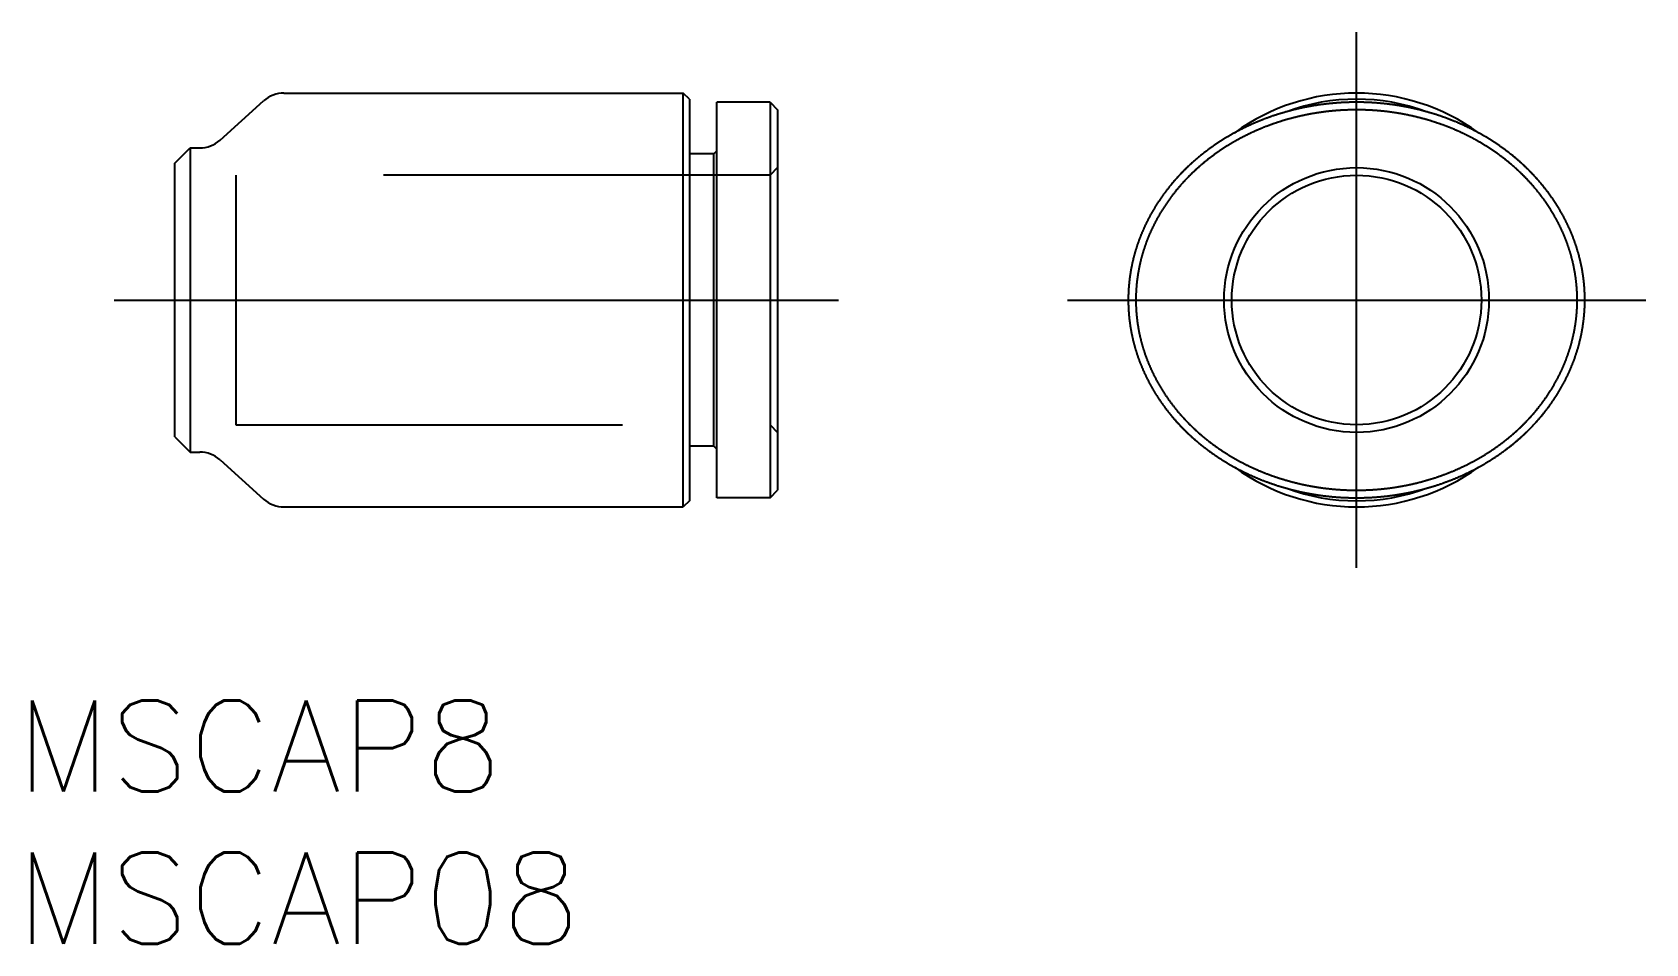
# Model space of a CAD drawing. Extents: x -24.5 to 28.5, y -21.2 to 8.8.
import ezdxf

# ---------------------------------------------------------------- set-up
doc = ezdxf.new("R2010")
doc.units = 0
doc.linetypes.add('CENTER', pattern=[50.8, 31.75, -6.35, 6.35, -6.35])
doc.linetypes.add('DASHED', pattern=[19.05, 12.7, -6.35])
doc.layers.get('0').update_dxf_attribs({"linetype": 'CONTINUOUS'})
doc.layers.add('CENTER', color=1, linetype='CENTER')
doc.styles.get("Standard").update_dxf_attribs({"font": 'txt.shx', "height": 3, "bigfont": 'bigfont.shx'})

msp = doc.modelspace()

# ---------------------------------------------------------------- texts
at = {"color": 7, "linetype": 'CONTINUOUS'}
for s, p in [('MSCAP8', (-25, -16.157387)), ('MSCAP08', (-25, -21.157387))]:
    msp.add_text(s, height=3, dxfattribs=at).set_placement(p)

# ---------------------------------------------------------------- linework, layer by layer
at = {"color": 7, "linetype": 'CONTINUOUS'}
for p, q in [((-18.314771, 5.256706), (-16.885229, 6.543294)), ((-16.216264, 6.8), (-3.1, 6.8)), ((-3.1, -6.8), (-3.1, 6.8)), ((-2.9, 6.6), (-3.1, 6.8)), ((-2.9, 6.6), (-2.9, -6.6)), ((-2, -6.5), (-2, 6.5)), ((-0.25, 6.5), (-2, 6.5)), ((-0.25, 6.5), (-0.25, -6.5)), ((-0.25, 6.5), (0, 6.25)), ((0, 6.25), (0, -6.25)), ((-19.8, 4.5), (-19.3, 5)), ((-19.3, 5), (-19.3, -5)), ((-19.3, 5), (-18.983736, 5)), ((-2.1, 4.8), (-2.9, 4.8)), ((-2.1, 4.8), (-2, 4.9)), ((-2.1, -4.8), (-2.1, 4.8)), ((-19.8, -4.5), (-19.8, 4.5)), ((-19.8, -4.5), (-19.3, -5)), ((-19.3, -5), (-18.983736, -5)), ((-18.314771, -5.256706), (-16.885229, -6.543294)), ((-2.1, -4.8), (-2.9, -4.8)), ((-2.1, -4.8), (-2, -4.9)), ((-0.25, -6.5), (0, -6.25)), ((-16.216264, -6.8), (-3.1, -6.8)), ((-2.9, -6.6), (-3.1, -6.8)), ((-0.25, -6.5), (-2, -6.5))]:
    msp.add_line(p, q, dxfattribs=at)
at = {"color": 3, "linetype": 'DASHED'}
for p, q in [((0, 4.35), (-0.25, 4.1)), ((-17.8, 4.1), (-17.8, -4.1)), ((-0.25, 4.1), (-17.8, 4.1)), ((-17.8, -4.1), (-0.25, -4.1)), ((-0.25, -4.1), (0, -4.35))]:
    msp.add_line(p, q, dxfattribs=at)
at = {"color": 7}
for points in [[(19.0183, -6.5, 0), (19.0318, -6.49999, 0), (19.0453, -6.49996, 0), (19.0588, -6.49991, 0), (19.0723, -6.49984, 0), (19.0858, -6.49975, 0), (19.0993, -6.49964, 0), (19.1128, -6.49951, 0), (19.1263, -6.49936, 0), (19.1398, -6.49919, 0), (19.1533, -6.499, 0), (19.1667, -6.49879, 0), (19.1802, -6.49855, 0), (19.1937, -6.4983, 0), (19.2072, -6.49802, 0), (19.2207, -6.49773, 0), (19.2342, -6.49741, 0), (19.2477, -6.49707, 0), (19.2612, -6.49671, 0), (19.2747, -6.49632, 0), (19.2882, -6.49592, 0), (19.3018, -6.49549, 0), (19.3153, -6.49504, 0), (19.3288, -6.49457, 0), (19.3424, -6.49408, 0), (19.3559, -6.49357, 0), (19.3695, -6.49303, 0), (19.3831, -6.49247, 0), (19.3967, -6.49188, 0), (19.4103, -6.49128, 0), (19.424, -6.49065, 0), (19.4376, -6.49, 0), (19.4513, -6.48932, 0), (19.4649, -6.48862, 0), (19.4786, -6.4879, 0), (19.4924, -6.48715, 0), (19.5061, -6.48638, 0), (19.5198, -6.48559, 0), (19.5336, -6.48477, 0), (19.5474, -6.48393, 0), (19.5612, -6.48307, 0), (19.5751, -6.48218, 0), (19.589, -6.48126, 0), (19.6028, -6.48032, 0), (19.6168, -6.47936, 0), (19.6307, -6.47837, 0), (19.6447, -6.47736, 0), (19.6587, -6.47632, 0), (19.6727, -6.47526, 0), (19.6868, -6.47417, 0), (19.7009, -6.47306, 0), (19.715, -6.47192, 0), (19.7292, -6.47076, 0), (19.7434, -6.46957, 0), (19.7576, -6.46835, 0), (19.7718, -6.46711, 0), (19.7861, -6.46585, 0), (19.8005, -6.46455, 0), (19.8148, -6.46323, 0), (19.8292, -6.46189, 0), (19.8437, -6.46051, 0), (19.8582, -6.45911, 0), (19.8727, -6.45768, 0), (19.8873, -6.45622, 0), (19.9019, -6.45474, 0), (19.9165, -6.45322, 0), (19.9312, -6.45167, 0), (19.946, -6.45009, 0), (19.9608, -6.44848, 0), (19.9756, -6.44684, 0), (19.9905, -6.44517, 0), (20.0054, -6.44347, 0), (20.0204, -6.44173, 0), (20.0354, -6.43996, 0), (20.0505, -6.43816, 0), (20.0656, -6.43632, 0), (20.0808, -6.43445, 0), (20.0961, -6.43254, 0), (20.1113, -6.4306, 0), (20.1267, -6.42863, 0), (20.1421, -6.42662, 0), (20.1576, -6.42457, 0), (20.1731, -6.42249, 0), (20.1887, -6.42037, 0), (20.2043, -6.41821, 0), (20.22, -6.41602, 0), (20.2358, -6.41378, 0), (20.2516, -6.41151, 0), (20.2675, -6.4092, 0), (20.2834, -6.40685, 0), (20.2995, -6.40446, 0), (20.3155, -6.40202, 0), (20.3317, -6.39955, 0), (20.3479, -6.39703, 0), (20.3642, -6.39447, 0), (20.3806, -6.39186, 0), (20.3971, -6.38921, 0), (20.4136, -6.38652, 0), (20.4301, -6.38379, 0), (20.4468, -6.38101, 0), (20.4635, -6.37818, 0), (20.4802, -6.37531, 0), (20.4971, -6.37239, 0), (20.514, -6.36943, 0), (20.5309, -6.36642, 0), (20.548, -6.36336, 0), (20.565, -6.36026, 0), (20.5822, -6.35711, 0), (20.5994, -6.35391, 0), (20.6167, -6.35066, 0), (20.634, -6.34737, 0), (20.6514, -6.34402, 0), (20.6689, -6.34063, 0), (20.6864, -6.33718, 0), (20.704, -6.33369, 0), (20.7216, -6.33014, 0), (20.7393, -6.32654, 0), (20.7571, -6.3229, 0), (20.7749, -6.3192, 0), (20.7927, -6.31544, 0), (20.8107, -6.31164, 0), (20.8286, -6.30778, 0), (20.8466, -6.30387, 0), (20.8647, -6.29991, 0), (20.8828, -6.29589, 0), (20.9009, -6.29182, 0), (20.9191, -6.28769, 0), (20.9374, -6.28352, 0), (20.9557, -6.27928, 0), (20.974, -6.275, 0), (20.9924, -6.27066, 0), (21.0108, -6.26626, 0), (21.0293, -6.26181, 0), (21.0478, -6.25731, 0), (21.0664, -6.25275, 0), (21.085, -6.24814, 0), (21.1036, -6.24347, 0), (21.1223, -6.23875, 0), (21.141, -6.23397, 0), (21.1597, -6.22913, 0), (21.1785, -6.22424, 0), (21.1974, -6.21929, 0), (21.2162, -6.21429, 0), (21.2351, -6.20923, 0), (21.2541, -6.20412, 0), (21.273, -6.19894, 0), (21.292, -6.19371, 0), (21.3111, -6.18843, 0), (21.3301, -6.18308, 0), (21.3493, -6.17768, 0), (21.3684, -6.17222, 0), (21.3876, -6.16671, 0), (21.4068, -6.16113, 0), (21.426, -6.1555, 0), (21.4452, -6.14981, 0), (21.4645, -6.14407, 0), (21.4839, -6.13826, 0), (21.5032, -6.13239, 0), (21.5226, -6.12647, 0), (21.542, -6.12049, 0), (21.5614, -6.11445, 0), (21.5808, -6.10834, 0), (21.6003, -6.10218, 0), (21.6198, -6.09596, 0), (21.6393, -6.08968, 0), (21.6589, -6.08334, 0), (21.6784, -6.07695, 0), (21.698, -6.07049, 0), (21.7176, -6.06396, 0), (21.7372, -6.05738, 0), (21.7569, -6.05074, 0), (21.7765, -6.04404, 0), (21.7962, -6.03728, 0), (21.8159, -6.03045, 0), (21.8356, -6.02357, 0), (21.8554, -6.01662, 0), (21.8751, -6.00961, 0), (21.8949, -6.00254, 0), (21.9147, -5.99541, 0), (21.9345, -5.98821, 0), (21.9543, -5.98095, 0), (21.9741, -5.97363, 0), (21.9939, -5.96625, 0), (22.0138, -5.95881, 0), (22.0336, -5.9513, 0), (22.0535, -5.94373, 0), (22.0733, -5.93609, 0), (22.0932, -5.92839, 0), (22.1131, -5.92063, 0), (22.133, -5.91281, 0), (22.1529, -5.90492, 0), (22.1728, -5.89696, 0), (22.1927, -5.88895, 0), (22.2127, -5.88086, 0), (22.2326, -5.87272, 0), (22.2525, -5.8645, 0), (22.2724, -5.85623, 0), (22.2924, -5.84789, 0), (22.3123, -5.83948, 0), (22.3323, -5.83101, 0), (22.3522, -5.82247, 0), (22.3721, -5.81387, 0), (22.3921, -5.8052, 0), (22.412, -5.79646, 0), (22.432, -5.78766, 0), (22.4519, -5.77879, 0), (22.4719, -5.76985, 0), (22.4918, -5.76084, 0), (22.5118, -5.75177, 0), (22.5317, -5.74262, 0), (22.5517, -5.73341, 0), (22.5716, -5.72413, 0), (22.5916, -5.71479, 0), (22.6115, -5.70537, 0), (22.6315, -5.69589, 0), (22.6515, -5.68634, 0), (22.6714, -5.67672, 0), (22.6914, -5.66704, 0), (22.7113, -5.65728, 0), (22.7312, -5.64746, 0), (22.7512, -5.63757, 0), (22.7711, -5.62761, 0), (22.791, -5.61759, 0), (22.811, -5.60749, 0), (22.8309, -5.59733, 0), (22.8508, -5.5871, 0), (22.8707, -5.5768, 0), (22.8906, -5.56644, 0), (22.9105, -5.55601, 0), (22.9303, -5.54551, 0), (22.9502, -5.53494, 0), (22.9701, -5.5243, 0), (22.9899, -5.5136, 0), (23.0097, -5.50283, 0), (23.0296, -5.49199, 0), (23.0494, -5.48108, 0), (23.0692, -5.47011, 0), (23.089, -5.45906, 0), (23.1087, -5.44795, 0), (23.1285, -5.43678, 0), (23.1482, -5.42553, 0), (23.1679, -5.41422, 0), (23.1876, -5.40284, 0), (23.2073, -5.39139, 0), (23.227, -5.37987, 0), (23.2467, -5.36829, 0), (23.2663, -5.35664, 0), (23.2859, -5.34492, 0), (23.3055, -5.33313, 0), (23.3251, -5.32128, 0), (23.3446, -5.30936, 0), (23.3642, -5.29737, 0), (23.3837, -5.28531, 0), (23.4032, -5.27318, 0), (23.4226, -5.26099, 0), (23.4421, -5.24873, 0), (23.4615, -5.23641, 0), (23.4809, -5.22401, 0), (23.5003, -5.21155, 0), (23.5196, -5.19902, 0), (23.539, -5.18642, 0), (23.5582, -5.17376, 0), (23.5775, -5.16103, 0), (23.5967, -5.14823, 0), (23.616, -5.13536, 0), (23.6351, -5.12242, 0), (23.6543, -5.10942, 0), (23.6734, -5.09635, 0), (23.6925, -5.08322, 0), (23.7116, -5.07001, 0), (23.7306, -5.05674, 0), (23.7496, -5.0434, 0), (23.7686, -5.02999, 0), (23.7875, -5.01652, 0), (23.8064, -5.00298, 0), (23.8253, -4.98937, 0), (23.8441, -4.9757, 0), (23.8629, -4.96196, 0), (23.8816, -4.94816, 0), (23.9003, -4.93429, 0), (23.919, -4.92035, 0), (23.9376, -4.90635, 0), (23.9562, -4.89229, 0), (23.9748, -4.87816, 0), (23.9933, -4.86397, 0), (24.0118, -4.84971, 0), (24.0302, -4.83539, 0), (24.0486, -4.82101, 0), (24.067, -4.80657, 0), (24.0853, -4.79206, 0), (24.1036, -4.77749, 0), (24.1218, -4.76286, 0), (24.14, -4.74817, 0), (24.1581, -4.73342, 0), (24.1762, -4.71861, 0), (24.1942, -4.70374, 0), (24.2122, -4.6888, 0), (24.2302, -4.67381, 0), (24.2481, -4.65876, 0), (24.2659, -4.64365, 0), (24.2837, -4.62848, 0), (24.3015, -4.61325, 0), (24.3192, -4.59796, 0), (24.3369, -4.58262, 0), (24.3545, -4.56722, 0), (24.372, -4.55176, 0), (24.3895, -4.53624, 0), (24.407, -4.52067, 0), (24.4244, -4.50504, 0), (24.4417, -4.48936, 0), (24.459, -4.47362, 0), (24.4763, -4.45782, 0), (24.4935, -4.44197, 0), (24.5106, -4.42606, 0), (24.5277, -4.4101, 0), (24.5447, -4.39409, 0), (24.5617, -4.37802, 0), (24.5786, -4.3619, 0), (24.5954, -4.34572, 0), (24.6122, -4.3295, 0), (24.6289, -4.31322, 0), (24.6456, -4.29688, 0), (24.6622, -4.2805, 0), (24.6788, -4.26406, 0), (24.6953, -4.24758, 0), (24.7117, -4.23104, 0), (24.7281, -4.21445, 0), (24.7444, -4.19781, 0), (24.7606, -4.18112, 0), (24.7768, -4.16438, 0), (24.7929, -4.14759, 0), (24.809, -4.13075, 0), (24.825, -4.11386, 0), (24.8409, -4.09693, 0), (24.8568, -4.07994, 0), (24.8726, -4.06291, 0), (24.8883, -4.04583, 0), (24.9039, -4.0287, 0), (24.9195, -4.01154, 0), (24.9351, -3.99432, 0), (24.9505, -3.97706, 0), (24.9659, -3.95976, 0), (24.9812, -3.94242, 0), (24.9964, -3.92503, 0), (25.0116, -3.9076, 0), (25.0267, -3.89013, 0), (25.0418, -3.87262, 0), (25.0567, -3.85507, 0), (25.0716, -3.83748, 0), (25.0864, -3.81984, 0), (25.1012, -3.80217, 0), (25.1159, -3.78446, 0), (25.1305, -3.76671, 0), (25.145, -3.74892, 0), (25.1595, -3.7311, 0), (25.1738, -3.71323, 0), (25.1882, -3.69533, 0), (25.2024, -3.67739, 0), (25.2166, -3.65942, 0), (25.2307, -3.64141, 0), (25.2447, -3.62337, 0), (25.2587, -3.60529, 0), (25.2725, -3.58718, 0), (25.2863, -3.56903, 0), (25.3001, -3.55085, 0), (25.3137, -3.53263, 0), (25.3273, -3.51439, 0), (25.3408, -3.49611, 0), (25.3543, -3.4778, 0), (25.3676, -3.45946, 0), (25.3809, -3.44108, 0), (25.3941, -3.42268, 0), (25.4072, -3.40425, 0), (25.4203, -3.38578, 0), (25.4333, -3.36729, 0), (25.4462, -3.34877, 0), (25.459, -3.33022, 0), (25.4717, -3.31165, 0), (25.4844, -3.29304, 0), (25.497, -3.27441, 0), (25.5095, -3.25575, 0), (25.5219, -3.23707, 0), (25.5343, -3.21836, 0), (25.5466, -3.19962, 0), (25.5588, -3.18086, 0), (25.5709, -3.16208, 0), (25.583, -3.14327, 0), (25.5949, -3.12444, 0), (25.6068, -3.10558, 0), (25.6186, -3.0867, 0), (25.6303, -3.0678, 0), (25.642, -3.04888, 0), (25.6536, -3.02994, 0), (25.665, -3.01097, 0), (25.6765, -2.99199, 0), (25.6878, -2.97298, 0), (25.699, -2.95396, 0), (25.7102, -2.93491, 0), (25.7213, -2.91584, 0), (25.7323, -2.89675, 0), (25.7432, -2.87764, 0), (25.7541, -2.85851, 0), (25.7649, -2.83936, 0), (25.7756, -2.82019, 0), (25.7862, -2.80099, 0), (25.7967, -2.78178, 0), (25.8072, -2.76255, 0), (25.8176, -2.7433, 0), (25.8279, -2.72402, 0), (25.8381, -2.70473, 0), (25.8483, -2.68542, 0), (25.8583, -2.66609, 0), (25.8683, -2.64674, 0), (25.8782, -2.62738, 0), (25.8881, -2.60799, 0), (25.8978, -2.58859, 0), (25.9075, -2.56917, 0), (25.9171, -2.54973, 0), (25.9267, -2.53027, 0), (25.9361, -2.5108, 0), (25.9455, -2.4913, 0), (25.9548, -2.4718, 0), (25.964, -2.45227, 0), (25.9732, -2.43273, 0), (25.9822, -2.41317, 0), (25.9912, -2.39359, 0), (26.0001, -2.374, 0), (26.009, -2.35439, 0), (26.0177, -2.33477, 0), (26.0264, -2.31513, 0), (26.035, -2.29548, 0), (26.0435, -2.27581, 0), (26.052, -2.25612, 0), (26.0603, -2.23642, 0), (26.0686, -2.21671, 0), (26.0769, -2.19698, 0), (26.085, -2.17724, 0), (26.0931, -2.15748, 0), (26.101, -2.13771, 0), (26.109, -2.11793, 0), (26.1168, -2.09813, 0), (26.1245, -2.07832, 0), (26.1322, -2.05849, 0), (26.1398, -2.03865, 0), (26.1473, -2.0188, 0), (26.1548, -1.99894, 0), (26.1622, -1.97906, 0), (26.1695, -1.95918, 0), (26.1767, -1.93928, 0), (26.1838, -1.91937, 0), (26.1909, -1.89944, 0), (26.1979, -1.87951, 0), (26.2048, -1.85956, 0), (26.2116, -1.83961, 0), (26.2184, -1.81964, 0), (26.2251, -1.79966, 0), (26.2317, -1.77967, 0), (26.2382, -1.75967, 0), (26.2446, -1.73966, 0), (26.251, -1.71964, 0), (26.2573, -1.69961, 0), (26.2635, -1.67957, 0), (26.2697, -1.65952, 0), (26.2758, -1.63946, 0), (26.2818, -1.6194, 0), (26.2877, -1.59932, 0), (26.2935, -1.57923, 0), (26.2993, -1.55914, 0), (26.305, -1.53903, 0), (26.3106, -1.51892, 0), (26.3162, -1.4988, 0), (26.3216, -1.47867, 0), (26.327, -1.45853, 0), (26.3323, -1.43838, 0), (26.3376, -1.41823, 0), (26.3427, -1.39806, 0), (26.3478, -1.37789, 0), (26.3528, -1.35771, 0), (26.3578, -1.33753, 0), (26.3626, -1.31733, 0), (26.3674, -1.29713, 0), (26.3721, -1.27693, 0), (26.3768, -1.25671, 0), (26.3813, -1.23649, 0), (26.3858, -1.21626, 0), (26.3902, -1.19602, 0), (26.3945, -1.17578, 0), (26.3988, -1.15553, 0), (26.403, -1.13528, 0), (26.4071, -1.11502, 0), (26.4111, -1.09475, 0), (26.4151, -1.07448, 0), (26.419, -1.0542, 0), (26.4228, -1.03392, 0), (26.4265, -1.01363, 0), (26.4302, -0.993334, 0), (26.4338, -0.973034, 0), (26.4373, -0.952729, 0), (26.4407, -0.93242, 0), (26.4441, -0.912105, 0), (26.4473, -0.891785, 0), (26.4506, -0.871461, 0), (26.4537, -0.851133, 0), (26.4567, -0.8308, 0), (26.4597, -0.810464, 0), (26.4626, -0.790123, 0), (26.4655, -0.769778, 0), (26.4682, -0.749429, 0), (26.4709, -0.729077, 0), (26.4735, -0.708722, 0), (26.4761, -0.688363, 0), (26.4785, -0.668, 0), (26.4809, -0.647635, 0), (26.4832, -0.627266, 0), (26.4855, -0.606895, 0), (26.4877, -0.586521, 0), (26.4897, -0.566145, 0), (26.4918, -0.545766, 0), (26.4937, -0.525384, 0), (26.4956, -0.505, 0), (26.4974, -0.484612, 0), (26.4991, -0.464221, 0), (26.5007, -0.443826, 0), (26.5023, -0.423429, 0), (26.5038, -0.40303, 0), (26.5052, -0.382628, 0), (26.5066, -0.362223, 0), (26.5079, -0.341816, 0), (26.5091, -0.321408, 0), (26.5102, -0.300997, 0), (26.5113, -0.280585, 0), (26.5122, -0.260172, 0), (26.5131, -0.239757, 0), (26.514, -0.219341, 0), (26.5147, -0.198924, 0), (26.5154, -0.178507, 0), (26.516, -0.158088, 0), (26.5166, -0.13767, 0), (26.517, -0.117251, 0), (26.5174, -0.096832, 0), (26.5177, -0.076413, 0), (26.518, -0.055994, 0), (26.5181, -0.035576, 0), (26.5182, -0.015158, 0), (26.5182, 0.005259, 0), (26.5182, 0.025675, 0), (26.5181, 0.04609, 0), (26.5178, 0.066503, 0), (26.5176, 0.086915, 0), (26.5172, 0.107326, 0), (26.5168, 0.127734, 0), (26.5163, 0.148141, 0), (26.5157, 0.168546, 0), (26.5151, 0.188948, 0), (26.5143, 0.209348, 0), (26.5136, 0.229745, 0), (26.5127, 0.250139, 0), (26.5117, 0.27053, 0), (26.5107, 0.290918, 0), (26.5096, 0.311303, 0), (26.5085, 0.331685, 0), (26.5072, 0.352062, 0), (26.5059, 0.372436, 0), (26.5045, 0.392805, 0), (26.5031, 0.413171, 0), (26.5015, 0.433532, 0), (26.4999, 0.453889, 0), (26.4983, 0.47424, 0), (26.4965, 0.494587, 0), (26.4947, 0.514929, 0), (26.4928, 0.535266, 0), (26.4908, 0.555597, 0), (26.4888, 0.575923, 0), (26.4866, 0.596243, 0), (26.4844, 0.616557, 0), (26.4822, 0.636865, 0), (26.4798, 0.657167, 0), (26.4774, 0.677462, 0), (26.4749, 0.69775, 0), (26.4724, 0.718032, 0), (26.4697, 0.738307, 0), (26.467, 0.758574, 0), (26.4642, 0.778833, 0), (26.4614, 0.799083, 0), (26.4584, 0.819325, 0), (26.4554, 0.839557, 0), (26.4523, 0.859779, 0), (26.4492, 0.879992, 0), (26.446, 0.900195, 0), (26.4427, 0.920388, 0), (26.4393, 0.94057, 0), (26.4358, 0.960741, 0), (26.4323, 0.980901, 0), (26.4287, 1.00105, 0), (26.4251, 1.02119, 0), (26.4213, 1.04131, 0), (26.4175, 1.06143, 0), (26.4137, 1.08153, 0), (26.4097, 1.10161, 0), (26.4057, 1.12169, 0), (26.4016, 1.14175, 0), (26.3974, 1.1618, 0), (26.3932, 1.18183, 0), (26.3889, 1.20185, 0), (26.3845, 1.22186, 0), (26.38, 1.24185, 0), (26.3755, 1.26183, 0), (26.3709, 1.28179, 0), (26.3662, 1.30174, 0), (26.3615, 1.32167, 0), (26.3567, 1.34158, 0), (26.3518, 1.36148, 0), (26.3469, 1.38136, 0), (26.3418, 1.40123, 0), (26.3367, 1.42107, 0), (26.3316, 1.4409, 0), (26.3263, 1.46072, 0), (26.321, 1.48051, 0), (26.3157, 1.50029, 0), (26.3102, 1.52005, 0), (26.3047, 1.53979, 0), (26.2991, 1.55951, 0), (26.2935, 1.57921, 0), (26.2877, 1.5989, 0), (26.282, 1.61856, 0), (26.2761, 1.6382, 0), (26.2702, 1.65782, 0), (26.2642, 1.67743, 0), (26.2581, 1.69701, 0), (26.252, 1.71657, 0), (26.2457, 1.73611, 0), (26.2395, 1.75562, 0), (26.2331, 1.77512, 0), (26.2267, 1.79459, 0), (26.2202, 1.81404, 0), (26.2137, 1.83347, 0), (26.2071, 1.85288, 0), (26.2004, 1.87226, 0), (26.1936, 1.89162, 0), (26.1868, 1.91095, 0), (26.1799, 1.93026, 0), (26.173, 1.94955, 0), (26.1659, 1.96881, 0), (26.1588, 1.98805, 0), (26.1517, 2.00726, 0), (26.1445, 2.02645, 0), (26.1372, 2.0456, 0), (26.1298, 2.06474, 0), (26.1224, 2.08385, 0), (26.1149, 2.10293, 0), (26.1073, 2.12198, 0), (26.0997, 2.14101, 0), (26.092, 2.16001, 0), (26.0843, 2.17898, 0), (26.0764, 2.19792, 0), (26.0686, 2.21684, 0), (26.0606, 2.23573, 0), (26.0526, 2.25459, 0), (26.0445, 2.27342, 0), (26.0364, 2.29222, 0), (26.0282, 2.31099, 0), (26.0199, 2.32974, 0), (26.0116, 2.34845, 0), (26.0032, 2.36714, 0), (25.9947, 2.38579, 0), (25.9862, 2.40442, 0), (25.9776, 2.42301, 0), (25.969, 2.44158, 0), (25.9603, 2.46011, 0), (25.9515, 2.47861, 0), (25.9426, 2.49708, 0), (25.9338, 2.51552, 0), (25.9248, 2.53393, 0), (25.9158, 2.55231, 0), (25.9067, 2.57066, 0), (25.8976, 2.58897, 0), (25.8884, 2.60725, 0), (25.8791, 2.6255, 0), (25.8698, 2.64371, 0), (25.8604, 2.66189, 0), (25.851, 2.68004, 0), (25.8415, 2.69816, 0), (25.8319, 2.71624, 0), (25.8223, 2.73428, 0), (25.8126, 2.7523, 0), (25.8029, 2.77028, 0), (25.7931, 2.78822, 0), (25.7833, 2.80613, 0), (25.7734, 2.824, 0), (25.7634, 2.84184, 0), (25.7534, 2.85965, 0), (25.7433, 2.87741, 0), (25.7332, 2.89515, 0), (25.723, 2.91284, 0), (25.7127, 2.9305, 0), (25.7024, 2.94812, 0), (25.6921, 2.96571, 0), (25.6816, 2.98326, 0), (25.6712, 3.00077, 0), (25.6606, 3.01825, 0), (25.6501, 3.03568, 0), (25.6394, 3.05308, 0), (25.6287, 3.07044, 0), (25.618, 3.08777, 0), (25.6072, 3.10505, 0), (25.5963, 3.1223, 0), (25.5854, 3.1395, 0), (25.5744, 3.15667, 0), (25.5634, 3.1738, 0), (25.5523, 3.19089, 0), (25.5412, 3.20794, 0), (25.53, 3.22495, 0), (25.5188, 3.24192, 0), (25.5075, 3.25886, 0), (25.4962, 3.27575, 0), (25.4848, 3.2926, 0), (25.4734, 3.30942, 0), (25.4619, 3.32619, 0), (25.4503, 3.34293, 0), (25.4388, 3.35962, 0), (25.4271, 3.37628, 0), (25.4154, 3.3929, 0), (25.4037, 3.40947, 0), (25.3919, 3.42601, 0), (25.38, 3.44251, 0), (25.3681, 3.45896, 0), (25.3562, 3.47538, 0), (25.3442, 3.49176, 0), (25.3322, 3.5081, 0), (25.3201, 3.5244, 0), (25.3079, 3.54065, 0), (25.2957, 3.55687, 0), (25.2835, 3.57305, 0), (25.2712, 3.58918, 0), (25.2588, 3.60528, 0), (25.2465, 3.62134, 0), (25.234, 3.63735, 0), (25.2215, 3.65333, 0), (25.209, 3.66926, 0), (25.1964, 3.68516, 0), (25.1838, 3.70101, 0), (25.1711, 3.71683, 0), (25.1584, 3.7326, 0), (25.1456, 3.74833, 0), (25.1328, 3.76402, 0), (25.1199, 3.77968, 0), (25.107, 3.79529, 0), (25.094, 3.81086, 0), (25.081, 3.82638, 0), (25.068, 3.84187, 0), (25.0549, 3.85732, 0), (25.0417, 3.87272, 0), (25.0285, 3.88809, 0), (25.0153, 3.90341, 0), (25.002, 3.91869, 0), (24.9887, 3.93393, 0), (24.9753, 3.94913, 0), (24.9619, 3.96429, 0), (24.9484, 3.97941, 0), (24.9349, 3.99449, 0), (24.9214, 4.00952, 0), (24.9078, 4.02451, 0), (24.8941, 4.03947, 0), (24.8804, 4.05438, 0), (24.8667, 4.06924, 0), (24.8529, 4.08407, 0), (24.8391, 4.09886, 0), (24.8252, 4.1136, 0), (24.8113, 4.1283, 0), (24.7974, 4.14296, 0), (24.7834, 4.15758, 0), (24.7694, 4.17215, 0), (24.7553, 4.18669, 0), (24.7412, 4.20118, 0), (24.727, 4.21563, 0), (24.7128, 4.23004, 0), (24.6985, 4.2444, 0), (24.6842, 4.25873, 0), (24.6699, 4.27301, 0), (24.6555, 4.28725, 0), (24.6411, 4.30144, 0), (24.6267, 4.3156, 0), (24.6122, 4.32971, 0), (24.5976, 4.34377, 0), (24.583, 4.3578, 0), (24.5684, 4.37178, 0), (24.5537, 4.38572, 0), (24.539, 4.39962, 0), (24.5243, 4.41348, 0), (24.5095, 4.42729, 0), (24.4947, 4.44106, 0), (24.4798, 4.45478, 0), (24.4649, 4.46846, 0), (24.45, 4.4821, 0), (24.435, 4.4957, 0), (24.42, 4.50925, 0), (24.4049, 4.52276, 0), (24.3898, 4.53623, 0), (24.3747, 4.54965, 0), (24.3595, 4.56303, 0), (24.3443, 4.57637, 0), (24.3291, 4.58966, 0), (24.3138, 4.60291, 0), (24.2984, 4.61612, 0), (24.2831, 4.62928, 0), (24.2677, 4.6424, 0), (24.2522, 4.65547, 0), (24.2368, 4.6685, 0), (24.2212, 4.68149, 0), (24.2057, 4.69443, 0), (24.1901, 4.70733, 0), (24.1745, 4.72019, 0), (24.1588, 4.733, 0), (24.1431, 4.74576, 0), (24.1274, 4.75849, 0), (24.1116, 4.77117, 0), (24.0958, 4.7838, 0), (24.08, 4.79639, 0), (24.0641, 4.80893, 0), (24.0482, 4.82143, 0), (24.0323, 4.83389, 0), (24.0163, 4.8463, 0), (24.0003, 4.85867, 0), (23.9843, 4.87099, 0), (23.9682, 4.88327, 0), (23.9521, 4.8955, 0), (23.9359, 4.90769, 0), (23.9197, 4.91984, 0), (23.9035, 4.93193, 0), (23.8873, 4.94399, 0), (23.871, 4.956, 0), (23.8547, 4.96796, 0), (23.8383, 4.97988, 0), (23.822, 4.99175, 0), (23.8056, 5.00358, 0), (23.7891, 5.01536, 0), (23.7726, 5.0271, 0), (23.7561, 5.03879, 0), (23.7396, 5.05044, 0), (23.723, 5.06204, 0), (23.7064, 5.0736, 0), (23.6898, 5.08511, 0), (23.6731, 5.09657, 0), (23.6564, 5.10799, 0), (23.6397, 5.11936, 0), (23.623, 5.13069, 0), (23.6062, 5.14197, 0), (23.5894, 5.1532, 0), (23.5725, 5.16439, 0), (23.5556, 5.17554, 0), (23.5387, 5.18663, 0), (23.5218, 5.19768, 0), (23.5048, 5.20869, 0), (23.4879, 5.21965, 0), (23.4708, 5.23056, 0), (23.4538, 5.24142, 0), (23.4367, 5.25224, 0), (23.4196, 5.26302, 0), (23.4025, 5.27374, 0), (23.3853, 5.28443, 0), (23.3681, 5.29506, 0), (23.3509, 5.30565, 0), (23.3337, 5.31619, 0), (23.3164, 5.32669, 0), (23.2991, 5.33714, 0), (23.2818, 5.34754, 0), (23.2645, 5.3579, 0), (23.2471, 5.36821, 0), (23.2297, 5.37847, 0), (23.2123, 5.38869, 0), (23.1948, 5.39886, 0), (23.1773, 5.40898, 0), (23.1598, 5.41906, 0), (23.1423, 5.42909, 0), (23.1247, 5.43908, 0), (23.1072, 5.44901, 0), (23.0896, 5.4589, 0), (23.0719, 5.46875, 0), (23.0543, 5.47855, 0), (23.0366, 5.4883, 0), (23.0189, 5.498, 0), (23.0012, 5.50766, 0), (22.9834, 5.51727, 0), (22.9657, 5.52684, 0), (22.9479, 5.53635, 0), (22.93, 5.54582, 0), (22.9122, 5.55525, 0), (22.8943, 5.56462, 0), (22.8764, 5.57395, 0), (22.8585, 5.58324, 0), (22.8406, 5.59247, 0), (22.8226, 5.60166, 0), (22.8047, 5.6108, 0), (22.7867, 5.6199, 0), (22.7686, 5.62895, 0), (22.7506, 5.63795, 0), (22.7325, 5.6469, 0), (22.7145, 5.65581, 0), (22.6964, 5.66467, 0), (22.6782, 5.67348, 0), (22.6601, 5.68225, 0), (22.6419, 5.69097, 0), (22.6237, 5.69964, 0), (22.6055, 5.70826, 0), (22.5873, 5.71684, 0), (22.569, 5.72537, 0), (22.5508, 5.73385, 0), (22.5325, 5.74228, 0), (22.5142, 5.75067, 0), (22.4959, 5.75901, 0), (22.4775, 5.7673, 0), (22.4592, 5.77555, 0), (22.4408, 5.78375, 0), (22.4224, 5.7919, 0), (22.404, 5.8, 0), (22.3855, 5.80806, 0), (22.3671, 5.81607, 0), (22.3486, 5.82403, 0), (22.3301, 5.83194, 0), (22.3116, 5.83981, 0), (22.2931, 5.84763, 0), (22.2745, 5.85541, 0), (22.2559, 5.86314, 0), (22.2374, 5.87082, 0), (22.2188, 5.87845, 0), (22.2001, 5.88604, 0), (22.1815, 5.89358, 0), (22.1629, 5.90107, 0), (22.1442, 5.90852, 0), (22.1255, 5.91592, 0), (22.1068, 5.92327, 0), (22.0881, 5.93058, 0), (22.0693, 5.93784, 0), (22.0506, 5.94505, 0), (22.0318, 5.95222, 0), (22.013, 5.95934, 0), (21.9942, 5.96641, 0), (21.9754, 5.97343, 0), (21.9565, 5.98041, 0), (21.9377, 5.98735, 0), (21.9188, 5.99423, 0), (21.8999, 6.00107, 0), (21.881, 6.00786, 0), (21.8621, 6.01461, 0), (21.8432, 6.02131, 0), (21.8242, 6.02796, 0), (21.8053, 6.03456, 0), (21.7863, 6.04112, 0), (21.7673, 6.04763, 0), (21.7483, 6.0541, 0), (21.7293, 6.06051, 0), (21.7102, 6.06689, 0), (21.6912, 6.07321, 0), (21.6721, 6.07949, 0), (21.653, 6.08572, 0), (21.6339, 6.09191, 0), (21.6148, 6.09804, 0), (21.5957, 6.10414, 0), (21.5765, 6.11018, 0), (21.5574, 6.11618, 0), (21.5382, 6.12213, 0), (21.519, 6.12804, 0), (21.4998, 6.13389, 0), (21.4806, 6.13971, 0), (21.4614, 6.14547, 0), (21.4421, 6.15119, 0), (21.4229, 6.15686, 0), (21.4036, 6.16249, 0), (21.3844, 6.16807, 0), (21.3651, 6.1736, 0), (21.3458, 6.17908, 0), (21.3264, 6.18452, 0), (21.3071, 6.18992, 0), (21.2878, 6.19526, 0), (21.2684, 6.20056, 0), (21.2491, 6.20582, 0), (21.2297, 6.21102, 0), (21.2103, 6.21618, 0), (21.1909, 6.2213, 0), (21.1715, 6.22636, 0), (21.1521, 6.23138, 0), (21.1326, 6.23636, 0), (21.1132, 6.24128, 0), (21.0937, 6.24616, 0), (21.0742, 6.251, 0), (21.0548, 6.25579, 0), (21.0353, 6.26053, 0), (21.0158, 6.26522, 0), (20.9962, 6.26987, 0), (20.9767, 6.27448, 0), (20.9572, 6.27903, 0), (20.9376, 6.28354, 0), (20.9181, 6.288, 0), (20.8985, 6.29242, 0), (20.8789, 6.29679, 0), (20.8593, 6.30111, 0), (20.8397, 6.30539, 0), (20.8201, 6.30962, 0), (20.8005, 6.3138, 0), (20.7809, 6.31794, 0), (20.7613, 6.32203, 0), (20.7416, 6.32608, 0), (20.722, 6.33007, 0), (20.7023, 6.33403, 0), (20.6826, 6.33793, 0), (20.6629, 6.34179, 0), (20.6432, 6.3456, 0), (20.6235, 6.34937, 0), (20.6038, 6.35309, 0), (20.5841, 6.35676, 0), (20.5644, 6.36038, 0), (20.5446, 6.36396, 0), (20.5249, 6.3675, 0), (20.5051, 6.37098, 0), (20.4854, 6.37442, 0), (20.4656, 6.37782, 0), (20.4458, 6.38116, 0), (20.4261, 6.38447, 0), (20.4063, 6.38772, 0), (20.3865, 6.39093, 0), (20.3667, 6.39409, 0), (20.3468, 6.3972, 0), (20.327, 6.40027, 0), (20.3072, 6.40329, 0), (20.2874, 6.40627, 0), (20.2675, 6.4092, 0), (20.2477, 6.41208, 0), (20.2278, 6.41492, 0), (20.2079, 6.4177, 0), (20.1881, 6.42045, 0), (20.1682, 6.42314, 0), (20.1483, 6.42579, 0), (20.1284, 6.4284, 0), (20.1085, 6.43095, 0), (20.0886, 6.43346, 0), (20.0687, 6.43593, 0), (20.0488, 6.43835, 0), (20.0289, 6.44072, 0), (20.009, 6.44304, 0), (19.989, 6.44532, 0), (19.9691, 6.44755, 0), (19.9492, 6.44974, 0), (19.9292, 6.45187, 0), (19.9093, 6.45397, 0), (19.8893, 6.45601, 0), (19.8694, 6.45801, 0), (19.8494, 6.45996, 0), (19.8294, 6.46187, 0), (19.8095, 6.46373, 0), (19.7895, 6.46554, 0), (19.7695, 6.46731, 0), (19.7495, 6.46903, 0), (19.7295, 6.4707, 0), (19.7095, 6.47233, 0), (19.6896, 6.47391, 0), (19.6696, 6.47544, 0), (19.6496, 6.47693, 0), (19.6295, 6.47837, 0), (19.6095, 6.47977, 0), (19.5895, 6.48112, 0), (19.5695, 6.48242, 0), (19.5495, 6.48367, 0), (19.5295, 6.48488, 0), (19.5094, 6.48605, 0), (19.4894, 6.48716, 0), (19.4694, 6.48823, 0), (19.4493, 6.48925, 0), (19.4293, 6.49023, 0), (19.4093, 6.49116, 0), (19.3892, 6.49204, 0), (19.3692, 6.49288, 0), (19.3491, 6.49367, 0), (19.3291, 6.49441, 0), (19.3091, 6.49511, 0), (19.289, 6.49576, 0), (19.269, 6.49637, 0), (19.2489, 6.49693, 0), (19.2289, 6.49744, 0), (19.2088, 6.4979, 0), (19.1887, 6.49832, 0), (19.1687, 6.49869, 0), (19.1486, 6.49902, 0), (19.1286, 6.4993, 0), (19.1085, 6.49953, 0), (19.0885, 6.49971, 0), (19.0684, 6.49985, 0), (19.0483, 6.49995, 0), (19.0283, 6.49999, 0), (19.0082, 6.49999, 0), (18.9882, 6.49995, 0), (18.9681, 6.49985, 0), (18.948, 6.49971, 0), (18.928, 6.49953, 0), (18.9079, 6.4993, 0), (18.8879, 6.49902, 0), (18.8678, 6.49869, 0), (18.8478, 6.49832, 0), (18.8277, 6.4979, 0), (18.8077, 6.49744, 0), (18.7876, 6.49692, 0), (18.7675, 6.49637, 0), (18.7475, 6.49576, 0), (18.7274, 6.49511, 0), (18.7074, 6.49441, 0), (18.6874, 6.49367, 0), (18.6673, 6.49288, 0), (18.6473, 6.49204, 0), (18.6272, 6.49116, 0), (18.6072, 6.49023, 0), (18.5872, 6.48925, 0), (18.5671, 6.48823, 0), (18.5471, 6.48716, 0), (18.5271, 6.48604, 0), (18.507, 6.48488, 0), (18.487, 6.48367, 0), (18.467, 6.48242, 0), (18.447, 6.48112, 0), (18.427, 6.47977, 0), (18.407, 6.47837, 0), (18.387, 6.47693, 0), (18.3669, 6.47544, 0), (18.3469, 6.47391, 0), (18.327, 6.47233, 0), (18.307, 6.4707, 0), (18.287, 6.46903, 0), (18.267, 6.46731, 0), (18.247, 6.46554, 0), (18.227, 6.46373, 0), (18.2071, 6.46187, 0), (18.1871, 6.45996, 0), (18.1671, 6.45801, 0), (18.1472, 6.45601, 0), (18.1272, 6.45396, 0), (18.1073, 6.45187, 0), (18.0873, 6.44973, 0), (18.0674, 6.44755, 0), (18.0475, 6.44532, 0), (18.0275, 6.44304, 0), (18.0076, 6.44071, 0), (17.9877, 6.43834, 0), (17.9678, 6.43593, 0), (17.9479, 6.43346, 0), (17.928, 6.43095, 0), (17.9081, 6.42839, 0), (17.8882, 6.42579, 0), (17.8683, 6.42314, 0), (17.8484, 6.42044, 0), (17.8286, 6.4177, 0), (17.8087, 6.41491, 0), (17.7888, 6.41208, 0), (17.769, 6.40919, 0), (17.7491, 6.40627, 0), (17.7293, 6.40329, 0), (17.7095, 6.40027, 0), (17.6897, 6.3972, 0), (17.6698, 6.39409, 0), (17.65, 6.39093, 0), (17.6302, 6.38772, 0), (17.6104, 6.38446, 0), (17.5907, 6.38116, 0), (17.5709, 6.37782, 0), (17.5511, 6.37442, 0), (17.5314, 6.37098, 0), (17.5116, 6.3675, 0), (17.4919, 6.36397, 0), (17.4721, 6.36039, 0), (17.4524, 6.35676, 0), (17.4327, 6.35309, 0), (17.413, 6.34937, 0), (17.3933, 6.3456, 0), (17.3736, 6.34179, 0), (17.3539, 6.33793, 0), (17.3342, 6.33403, 0), (17.3146, 6.33008, 0), (17.2949, 6.32608, 0), (17.2752, 6.32204, 0), (17.2556, 6.31795, 0), (17.236, 6.31381, 0), (17.2164, 6.30963, 0), (17.1968, 6.3054, 0), (17.1772, 6.30112, 0), (17.1576, 6.2968, 0), (17.138, 6.29243, 0), (17.1184, 6.28801, 0), (17.0989, 6.28355, 0), (17.0793, 6.27904, 0), (17.0598, 6.27448, 0), (17.0403, 6.26988, 0), (17.0207, 6.26523, 0), (17.0012, 6.26054, 0), (16.9817, 6.25579, 0), (16.9623, 6.25101, 0), (16.9428, 6.24617, 0), (16.9233, 6.24129, 0), (16.9039, 6.23636, 0), (16.8844, 6.23139, 0), (16.865, 6.22637, 0), (16.8456, 6.2213, 0), (16.8262, 6.21618, 0), (16.8068, 6.21102, 0), (16.7874, 6.20582, 0), (16.7681, 6.20056, 0), (16.7487, 6.19526, 0), (16.7294, 6.18992, 0), (16.7101, 6.18452, 0), (16.6907, 6.17908, 0), (16.6714, 6.1736, 0), (16.6521, 6.16806, 0), (16.6329, 6.16248, 0), (16.6136, 6.15686, 0), (16.5944, 6.15118, 0), (16.5751, 6.14546, 0), (16.5559, 6.1397, 0), (16.5367, 6.13389, 0), (16.5175, 6.12803, 0), (16.4983, 6.12212, 0), (16.4791, 6.11617, 0), (16.46, 6.11017, 0), (16.4408, 6.10412, 0), (16.4217, 6.09803, 0), (16.4026, 6.09189, 0), (16.3835, 6.08571, 0), (16.3644, 6.07948, 0), (16.3453, 6.0732, 0), (16.3263, 6.06687, 0), (16.3073, 6.0605, 0), (16.2882, 6.05408, 0), (16.2692, 6.04762, 0), (16.2502, 6.04111, 0), (16.2312, 6.03455, 0), (16.2123, 6.02794, 0), (16.1933, 6.02129, 0), (16.1744, 6.01459, 0), (16.1555, 6.00785, 0), (16.1366, 6.00106, 0), (16.1177, 5.99422, 0), (16.0988, 5.98733, 0), (16.0799, 5.9804, 0), (16.0611, 5.97342, 0), (16.0423, 5.96639, 0), (16.0235, 5.95932, 0), (16.0047, 5.9522, 0), (15.9859, 5.94503, 0), (15.9671, 5.93782, 0), (15.9484, 5.93056, 0), (15.9297, 5.92325, 0), (15.911, 5.9159, 0), (15.8923, 5.9085, 0), (15.8736, 5.90105, 0), (15.8549, 5.89356, 0), (15.8363, 5.88602, 0), (15.8177, 5.87843, 0), (15.7991, 5.87079, 0), (15.7805, 5.86311, 0), (15.7619, 5.85538, 0), (15.7434, 5.84761, 0), (15.7248, 5.83979, 0), (15.7063, 5.83192, 0), (15.6878, 5.824, 0), (15.6693, 5.81604, 0), (15.6509, 5.80803, 0), (15.6324, 5.79997, 0), (15.614, 5.79187, 0), (15.5956, 5.78372, 0), (15.5772, 5.77552, 0), (15.5589, 5.76727, 0), (15.5405, 5.75898, 0), (15.5222, 5.75064, 0), (15.5039, 5.74226, 0), (15.4856, 5.73382, 0), (15.4674, 5.72535, 0), (15.4491, 5.71682, 0), (15.4309, 5.70825, 0), (15.4127, 5.69962, 0), (15.3945, 5.69096, 0), (15.3764, 5.68224, 0), (15.3582, 5.67348, 0), (15.3401, 5.66467, 0), (15.322, 5.65582, 0), (15.3039, 5.64691, 0), (15.2859, 5.63796, 0), (15.2678, 5.62897, 0), (15.2498, 5.61992, 0), (15.2318, 5.61083, 0), (15.2139, 5.60169, 0), (15.1959, 5.59251, 0), (15.178, 5.58328, 0), (15.1601, 5.574, 0), (15.1422, 5.56467, 0), (15.1243, 5.5553, 0), (15.1065, 5.54588, 0), (15.0887, 5.53641, 0), (15.0709, 5.5269, 0), (15.0531, 5.51733, 0), (15.0354, 5.50772, 0), (15.0177, 5.49807, 0), (15, 5.48837, 0), (14.9823, 5.47861, 0), (14.9646, 5.46882, 0), (14.947, 5.45897, 0), (14.9294, 5.44908, 0), (14.9118, 5.43914, 0), (14.8943, 5.42916, 0), (14.8767, 5.41912, 0), (14.8592, 5.40904, 0), (14.8418, 5.39892, 0), (14.8243, 5.38874, 0), (14.8069, 5.37852, 0), (14.7895, 5.36826, 0), (14.7721, 5.35794, 0), (14.7547, 5.34758, 0), (14.7374, 5.33718, 0), (14.7201, 5.32672, 0), (14.7029, 5.31622, 0), (14.6856, 5.30568, 0), (14.6684, 5.29508, 0), (14.6512, 5.28445, 0), (14.6341, 5.27376, 0), (14.6169, 5.26303, 0), (14.5998, 5.25225, 0), (14.5827, 5.24143, 0), (14.5657, 5.23056, 0), (14.5487, 5.21964, 0), (14.5317, 5.20868, 0), (14.5147, 5.19768, 0), (14.4978, 5.18662, 0), (14.4809, 5.17552, 0), (14.464, 5.16438, 0), (14.4472, 5.15319, 0), (14.4304, 5.14195, 0), (14.4136, 5.13067, 0), (14.3968, 5.11934, 0), (14.3801, 5.10797, 0), (14.3634, 5.09655, 0), (14.3467, 5.08508, 0), (14.3301, 5.07357, 0), (14.3135, 5.06202, 0), (14.2969, 5.05041, 0), (14.2804, 5.03877, 0), (14.2639, 5.02708, 0), (14.2474, 5.01534, 0), (14.231, 5.00356, 0), (14.2146, 4.99173, 0), (14.1982, 4.97986, 0), (14.1818, 4.96794, 0), (14.1655, 4.95598, 0), (14.1492, 4.94397, 0), (14.133, 4.93192, 0), (14.1168, 4.91982, 0), (14.1006, 4.90768, 0), (14.0844, 4.89549, 0), (14.0683, 4.88326, 0), (14.0523, 4.87098, 0), (14.0362, 4.85866, 0), (14.0202, 4.84629, 0), (14.0042, 4.83388, 0), (13.9883, 4.82143, 0), (13.9724, 4.80893, 0), (13.9565, 4.79638, 0), (13.9407, 4.7838, 0), (13.9249, 4.77116, 0), (13.9091, 4.75849, 0), (13.8934, 4.74576, 0), (13.8777, 4.733, 0), (13.862, 4.72019, 0), (13.8464, 4.70733, 0), (13.8308, 4.69444, 0), (13.8152, 4.68149, 0), (13.7997, 4.66851, 0), (13.7843, 4.65548, 0), (13.7688, 4.6424, 0), (13.7534, 4.62929, 0), (13.738, 4.61612, 0), (13.7227, 4.60292, 0), (13.7074, 4.58967, 0), (13.6922, 4.57638, 0), (13.677, 4.56304, 0), (13.6618, 4.54966, 0), (13.6467, 4.53624, 0), (13.6316, 4.52277, 0), (13.6165, 4.50926, 0), (13.6015, 4.49571, 0), (13.5865, 4.48211, 0), (13.5716, 4.46847, 0), (13.5567, 4.45479, 0), (13.5418, 4.44106, 0), (13.527, 4.42729, 0), (13.5122, 4.41348, 0), (13.4975, 4.39963, 0), (13.4828, 4.38573, 0), (13.4681, 4.37179, 0), (13.4535, 4.35781, 0), (13.4389, 4.34378, 0), (13.4244, 4.32971, 0), (13.4099, 4.3156, 0), (13.3954, 4.30145, 0), (13.381, 4.28726, 0), (13.3666, 4.27302, 0), (13.3523, 4.25874, 0), (13.338, 4.24441, 0), (13.3237, 4.23005, 0), (13.3095, 4.21564, 0), (13.2954, 4.20119, 0), (13.2812, 4.1867, 0), (13.2672, 4.17217, 0), (13.2531, 4.15759, 0), (13.2391, 4.14297, 0), (13.2252, 4.12831, 0), (13.2113, 4.11361, 0), (13.1974, 4.09887, 0), (13.1836, 4.08408, 0), (13.1698, 4.06926, 0), (13.1561, 4.05439, 0), (13.1424, 4.03948, 0), (13.1288, 4.02453, 0), (13.1152, 4.00953, 0), (13.1016, 3.9945, 0), (13.0881, 3.97942, 0), (13.0746, 3.9643, 0), (13.0612, 3.94914, 0), (13.0478, 3.93394, 0), (13.0345, 3.9187, 0), (13.0212, 3.90342, 0), (13.008, 3.8881, 0), (12.9948, 3.87273, 0), (12.9816, 3.85732, 0), (12.9685, 3.84188, 0), (12.9555, 3.82639, 0), (12.9425, 3.81086, 0), (12.9295, 3.79529, 0), (12.9166, 3.77968, 0), (12.9037, 3.76403, 0), (12.8909, 3.74834, 0), (12.8781, 3.7326, 0), (12.8654, 3.71683, 0), (12.8527, 3.70102, 0), (12.8401, 3.68516, 0), (12.8275, 3.66927, 0), (12.815, 3.65333, 0), (12.8025, 3.63736, 0), (12.7901, 3.62134, 0), (12.7777, 3.60528, 0), (12.7653, 3.58919, 0), (12.753, 3.57305, 0), (12.7408, 3.55687, 0), (12.7286, 3.54066, 0), (12.7165, 3.5244, 0), (12.7044, 3.5081, 0), (12.6923, 3.49176, 0), (12.6803, 3.47538, 0), (12.6684, 3.45895, 0), (12.6565, 3.44249, 0), (12.6446, 3.42599, 0), (12.6328, 3.40944, 0), (12.6211, 3.39286, 0), (12.6094, 3.37623, 0), (12.5977, 3.35956, 0), (12.5861, 3.34286, 0), (12.5746, 3.32611, 0), (12.5631, 3.30933, 0), (12.5517, 3.2925, 0), (12.5403, 3.27564, 0), (12.5289, 3.25874, 0), (12.5176, 3.24179, 0), (12.5064, 3.22481, 0), (12.4952, 3.20779, 0), (12.4841, 3.19073, 0), (12.473, 3.17364, 0), (12.462, 3.1565, 0), (12.4511, 3.13933, 0), (12.4401, 3.12212, 0), (12.4293, 3.10487, 0), (12.4185, 3.08758, 0), (12.4077, 3.07026, 0), (12.397, 3.0529, 0), (12.3864, 3.0355, 0), (12.3758, 3.01807, 0), (12.3653, 3.0006, 0), (12.3548, 2.98309, 0), (12.3444, 2.96555, 0), (12.334, 2.94796, 0), (12.3237, 2.93035, 0), (12.3135, 2.9127, 0), (12.3033, 2.89501, 0), (12.2931, 2.87728, 0), (12.2831, 2.85952, 0), (12.273, 2.84173, 0), (12.2631, 2.8239, 0), (12.2532, 2.80603, 0), (12.2433, 2.78813, 0), (12.2335, 2.7702, 0), (12.2238, 2.75223, 0), (12.2141, 2.73423, 0), (12.2045, 2.71619, 0), (12.195, 2.69812, 0), (12.1855, 2.68001, 0), (12.176, 2.66187, 0), (12.1666, 2.6437, 0), (12.1573, 2.62549, 0), (12.1481, 2.60725, 0), (12.1389, 2.58898, 0), (12.1297, 2.57067, 0), (12.1207, 2.55234, 0), (12.1117, 2.53397, 0), (12.1027, 2.51556, 0), (12.0938, 2.49713, 0), (12.085, 2.47866, 0), (12.0762, 2.46016, 0), (12.0675, 2.44163, 0), (12.0589, 2.42306, 0), (12.0503, 2.40447, 0), (12.0418, 2.38584, 0), (12.0333, 2.36719, 0), (12.0249, 2.3485, 0), (12.0166, 2.32978, 0), (12.0083, 2.31103, 0), (12.0001, 2.29226, 0), (11.992, 2.27345, 0), (11.9839, 2.25461, 0), (11.9759, 2.23575, 0), (11.9679, 2.21686, 0), (11.9601, 2.19794, 0), (11.9523, 2.17899, 0), (11.9445, 2.16001, 0), (11.9368, 2.14101, 0), (11.9292, 2.12198, 0), (11.9216, 2.10292, 0), (11.9142, 2.08384, 0), (11.9067, 2.06473, 0), (11.8994, 2.04559, 0), (11.8921, 2.02643, 0), (11.8849, 2.00724, 0), (11.8777, 1.98803, 0), (11.8706, 1.96879, 0), (11.8636, 1.94953, 0), (11.8567, 1.93024, 0), (11.8498, 1.91093, 0), (11.8429, 1.89159, 0), (11.8362, 1.87223, 0), (11.8295, 1.85285, 0), (11.8229, 1.83345, 0), (11.8163, 1.81402, 0), (11.8098, 1.79457, 0), (11.8034, 1.7751, 0), (11.7971, 1.7556, 0), (11.7908, 1.73608, 0), (11.7846, 1.71654, 0), (11.7785, 1.69698, 0), (11.7724, 1.6774, 0), (11.7664, 1.6578, 0), (11.7604, 1.63818, 0), (11.7546, 1.61854, 0), (11.7488, 1.59888, 0), (11.743, 1.57919, 0), (11.7374, 1.55949, 0), (11.7318, 1.53977, 0), (11.7263, 1.52003, 0), (11.7208, 1.50027, 0), (11.7154, 1.4805, 0), (11.7101, 1.4607, 0), (11.7049, 1.44089, 0), (11.6997, 1.42106, 0), (11.6946, 1.40121, 0), (11.6896, 1.38135, 0), (11.6847, 1.36147, 0), (11.6798, 1.34157, 0), (11.675, 1.32166, 0), (11.6702, 1.30173, 0), (11.6655, 1.28178, 0), (11.6609, 1.26182, 0), (11.6564, 1.24185, 0), (11.652, 1.22185, 0), (11.6476, 1.20185, 0), (11.6433, 1.18183, 0), (11.639, 1.1618, 0), (11.6349, 1.14175, 0), (11.6308, 1.12169, 0), (11.6267, 1.10161, 0), (11.6228, 1.08152, 0), (11.6189, 1.06142, 0), (11.6151, 1.04131, 0), (11.6114, 1.02119, 0), (11.6077, 1.00105, 0), (11.6042, 0.980908, 0), (11.6006, 0.960751, 0), (11.5972, 0.940583, 0), (11.5938, 0.920404, 0), (11.5905, 0.900215, 0), (11.5873, 0.880016, 0), (11.5842, 0.859807, 0), (11.5811, 0.839589, 0), (11.5781, 0.819361, 0), (11.5752, 0.799124, 0), (11.5723, 0.778878, 0), (11.5695, 0.758623, 0), (11.5668, 0.738359, 0), (11.5642, 0.718087, 0), (11.5616, 0.697808, 0), (11.5591, 0.67752, 0), (11.5567, 0.657225, 0), (11.5544, 0.636922, 0), (11.5521, 0.616612, 0), (11.5499, 0.596295, 0), (11.5478, 0.575972, 0), (11.5457, 0.555642, 0), (11.5438, 0.535306, 0), (11.5419, 0.514964, 0), (11.54, 0.494616, 0), (11.5383, 0.474263, 0), (11.5366, 0.453904, 0), (11.535, 0.43354, 0), (11.5335, 0.413171, 0), (11.532, 0.392798, 0), (11.5306, 0.37242, 0), (11.5293, 0.352038, 0), (11.5281, 0.331652, 0), (11.5269, 0.311263, 0), (11.5258, 0.29087, 0), (11.5248, 0.270473, 0), (11.5238, 0.250074, 0), (11.523, 0.229672, 0), (11.5222, 0.209267, 0), (11.5214, 0.18886, 0), (11.5208, 0.168451, 0), (11.5202, 0.14804, 0), (11.5197, 0.127627, 0), (11.5193, 0.107213, 0), (11.5189, 0.086798, 0), (11.5187, 0.066381, 0), (11.5185, 0.045964, 0), (11.5183, 0.025547, 0), (11.5183, 0.005129, 0), (11.5183, -0.015289, 0), (11.5184, -0.035707, 0), (11.5185, -0.056124, 0), (11.5188, -0.076541, 0), (11.5191, -0.096957, 0), (11.5195, -0.117371, 0), (11.5199, -0.137785, 0), (11.5205, -0.158197, 0), (11.5211, -0.178607, 0), (11.5218, -0.199017, 0), (11.5225, -0.219426, 0), (11.5234, -0.239835, 0), (11.5243, -0.260242, 0), (11.5252, -0.280649, 0), (11.5263, -0.301054, 0), (11.5274, -0.321458, 0), (11.5286, -0.341861, 0), (11.5299, -0.362262, 0), (11.5313, -0.382662, 0), (11.5327, -0.40306, 0), (11.5342, -0.423456, 0), (11.5357, -0.44385, 0), (11.5374, -0.464242, 0), (11.5391, -0.484632, 0), (11.5409, -0.50502, 0), (11.5428, -0.525405, 0), (11.5447, -0.545788, 0), (11.5467, -0.566168, 0), (11.5488, -0.586545, 0), (11.551, -0.606919, 0), (11.5532, -0.627291, 0), (11.5556, -0.647659, 0), (11.5579, -0.668024, 0), (11.5604, -0.688386, 0), (11.5629, -0.708744, 0), (11.5656, -0.729099, 0), (11.5682, -0.74945, 0), (11.571, -0.769797, 0), (11.5738, -0.79014, 0), (11.5768, -0.810479, 0), (11.5797, -0.830815, 0), (11.5828, -0.851145, 0), (11.5859, -0.871472, 0), (11.5892, -0.891794, 0), (11.5924, -0.912111, 0), (11.5958, -0.932424, 0), (11.5992, -0.952731, 0), (11.6027, -0.973034, 0), (11.6063, -0.993332, 0), (11.61, -1.01362, 0), (11.6137, -1.03391, 0), (11.6175, -1.05419, 0), (11.6214, -1.07447, 0), (11.6254, -1.09474, 0), (11.6294, -1.115, 0), (11.6335, -1.13526, 0), (11.6377, -1.15552, 0), (11.642, -1.17576, 0), (11.6463, -1.196, 0), (11.6507, -1.21624, 0), (11.6552, -1.23646, 0), (11.6598, -1.25669, 0), (11.6644, -1.2769, 0), (11.6691, -1.29711, 0), (11.6739, -1.31731, 0), (11.6787, -1.3375, 0), (11.6837, -1.35769, 0), (11.6887, -1.37787, 0), (11.6938, -1.39804, 0), (11.6989, -1.4182, 0), (11.7042, -1.43836, 0), (11.7095, -1.45851, 0), (11.7149, -1.47865, 0), (11.7204, -1.49878, 0), (11.7259, -1.51891, 0), (11.7315, -1.53902, 0), (11.7372, -1.55913, 0), (11.743, -1.57923, 0), (11.7488, -1.59932, 0), (11.7547, -1.6194, 0), (11.7607, -1.63947, 0), (11.7668, -1.65953, 0), (11.773, -1.67958, 0), (11.7792, -1.69963, 0), (11.7855, -1.71966, 0), (11.7919, -1.73968, 0), (11.7983, -1.75969, 0), (11.8048, -1.77969, 0), (11.8115, -1.79968, 0), (11.8181, -1.81966, 0), (11.8249, -1.83963, 0), (11.8317, -1.85959, 0), (11.8386, -1.87954, 0), (11.8456, -1.89947, 0), (11.8527, -1.91939, 0), (11.8598, -1.9393, 0), (11.867, -1.9592, 0), (11.8743, -1.97909, 0), (11.8817, -1.99896, 0), (11.8892, -2.01883, 0), (11.8967, -2.03867, 0), (11.9043, -2.05851, 0), (11.912, -2.07833, 0), (11.9197, -2.09814, 0), (11.9275, -2.11794, 0), (11.9355, -2.13772, 0), (11.9434, -2.15749, 0), (11.9515, -2.17725, 0), (11.9596, -2.19699, 0), (11.9679, -2.21671, 0), (11.9762, -2.23642, 0), (11.9845, -2.25612, 0), (11.993, -2.2758, 0), (12.0015, -2.29547, 0), (12.0101, -2.31512, 0), (12.0188, -2.33476, 0), (12.0275, -2.35438, 0), (12.0364, -2.37399, 0), (12.0453, -2.39358, 0), (12.0543, -2.41315, 0), (12.0633, -2.43271, 0), (12.0725, -2.45225, 0), (12.0817, -2.47178, 0), (12.091, -2.49128, 0), (12.1004, -2.51077, 0), (12.1098, -2.53025, 0), (12.1194, -2.54971, 0), (12.129, -2.56915, 0), (12.1386, -2.58857, 0), (12.1484, -2.60797, 0), (12.1583, -2.62736, 0), (12.1682, -2.64673, 0), (12.1782, -2.66608, 0), (12.1882, -2.68541, 0), (12.1984, -2.70472, 0), (12.2086, -2.72402, 0), (12.219, -2.7433, 0), (12.2293, -2.76256, 0), (12.2398, -2.78181, 0), (12.2504, -2.80103, 0), (12.261, -2.82024, 0), (12.2717, -2.83942, 0), (12.2825, -2.85859, 0), (12.2934, -2.87774, 0), (12.3043, -2.89686, 0), (12.3153, -2.91597, 0), (12.3264, -2.93505, 0), (12.3376, -2.95411, 0), (12.3489, -2.97315, 0), (12.3602, -2.99217, 0), (12.3716, -3.01117, 0), (12.3831, -3.03014, 0), (12.3947, -3.04909, 0), (12.4063, -3.06802, 0), (12.4181, -3.08692, 0), (12.4299, -3.1058, 0), (12.4418, -3.12465, 0), (12.4537, -3.14348, 0), (12.4658, -3.16229, 0), (12.4779, -3.18107, 0), (12.4901, -3.19982, 0), (12.5023, -3.21855, 0), (12.5147, -3.23725, 0), (12.5271, -3.25592, 0), (12.5396, -3.27457, 0), (12.5522, -3.29319, 0), (12.5648, -3.31178, 0), (12.5776, -3.33035, 0), (12.5904, -3.34888, 0), (12.6032, -3.36739, 0), (12.6162, -3.38587, 0), (12.6292, -3.40432, 0), (12.6424, -3.42274, 0), (12.6555, -3.44112, 0), (12.6688, -3.45948, 0), (12.6821, -3.47781, 0), (12.6956, -3.49611, 0), (12.7091, -3.51437, 0), (12.7226, -3.53261, 0), (12.7363, -3.55081, 0), (12.75, -3.56898, 0), (12.7638, -3.58712, 0), (12.7777, -3.60522, 0), (12.7916, -3.62329, 0), (12.8056, -3.64133, 0), (12.8197, -3.65933, 0), (12.8339, -3.6773, 0), (12.8481, -3.69524, 0), (12.8624, -3.71314, 0), (12.8768, -3.731, 0), (12.8913, -3.74883, 0), (12.9059, -3.76663, 0), (12.9205, -3.78438, 0), (12.9352, -3.8021, 0), (12.9499, -3.81978, 0), (12.9648, -3.83742, 0), (12.9797, -3.85502, 0), (12.9947, -3.87257, 0), (13.0097, -3.89009, 0), (13.0248, -3.90756, 0), (13.04, -3.92499, 0), (13.0553, -3.94237, 0), (13.0706, -3.95971, 0), (13.086, -3.97701, 0), (13.1015, -3.99427, 0), (13.117, -4.01148, 0), (13.1326, -4.02864, 0), (13.1483, -4.04576, 0), (13.164, -4.06283, 0), (13.1798, -4.07986, 0), (13.1957, -4.09684, 0), (13.2116, -4.11377, 0), (13.2276, -4.13066, 0), (13.2437, -4.1475, 0), (13.2598, -4.16429, 0), (13.276, -4.18103, 0), (13.2922, -4.19772, 0), (13.3085, -4.21437, 0), (13.3249, -4.23096, 0), (13.3413, -4.24751, 0), (13.3578, -4.264, 0), (13.3743, -4.28044, 0), (13.391, -4.29684, 0), (13.4076, -4.31318, 0), (13.4243, -4.32947, 0), (13.4411, -4.3457, 0), (13.458, -4.36189, 0), (13.4749, -4.37802, 0), (13.4918, -4.3941, 0), (13.5088, -4.41012, 0), (13.5259, -4.42609, 0), (13.543, -4.44201, 0), (13.5602, -4.45787, 0), (13.5775, -4.47367, 0), (13.5947, -4.48942, 0), (13.6121, -4.50512, 0), (13.6295, -4.52076, 0), (13.6469, -4.53634, 0), (13.6644, -4.55186, 0), (13.682, -4.56733, 0), (13.6996, -4.58274, 0), (13.7172, -4.59809, 0), (13.7349, -4.61338, 0), (13.7527, -4.62861, 0), (13.7705, -4.64378, 0), (13.7884, -4.6589, 0), (13.8063, -4.67395, 0), (13.8242, -4.68894, 0), (13.8422, -4.70387, 0), (13.8602, -4.71874, 0), (13.8783, -4.73355, 0), (13.8965, -4.7483, 0), (13.9147, -4.76298, 0), (13.9329, -4.77761, 0), (13.9512, -4.79216, 0), (13.9695, -4.80666, 0), (13.9878, -4.82109, 0), (14.0062, -4.83546, 0), (14.0247, -4.84976, 0), (14.0432, -4.864, 0), (14.0617, -4.87818, 0), (14.0802, -4.89229, 0), (14.0988, -4.90634, 0), (14.1175, -4.92032, 0), (14.1362, -4.93424, 0), (14.1549, -4.9481, 0), (14.1736, -4.96189, 0), (14.1924, -4.97562, 0), (14.2113, -4.98928, 0), (14.2301, -5.00287, 0), (14.249, -5.0164, 0), (14.2679, -5.02987, 0), (14.2869, -5.04327, 0), (14.3059, -5.05661, 0), (14.3249, -5.06988, 0), (14.344, -5.08308, 0), (14.3631, -5.09622, 0), (14.3822, -5.10929, 0), (14.4014, -5.1223, 0), (14.4206, -5.13524, 0), (14.4398, -5.14812, 0), (14.459, -5.16093, 0), (14.4783, -5.17367, 0), (14.4976, -5.18635, 0), (14.5169, -5.19896, 0), (14.5363, -5.2115, 0), (14.5556, -5.22397, 0), (14.575, -5.23638, 0), (14.5945, -5.24873, 0), (14.6139, -5.261, 0), (14.6334, -5.27321, 0), (14.6529, -5.28535, 0), (14.6724, -5.29742, 0), (14.6919, -5.30943, 0), (14.7115, -5.32137, 0), (14.7311, -5.33324, 0), (14.7507, -5.34504, 0), (14.7703, -5.35677, 0), (14.7899, -5.36844, 0), (14.8096, -5.38004, 0), (14.8293, -5.39157, 0), (14.849, -5.40303, 0), (14.8687, -5.41442, 0), (14.8884, -5.42575, 0), (14.9081, -5.437, 0), (14.9279, -5.44819, 0), (14.9477, -5.45931, 0), (14.9675, -5.47035, 0), (14.9873, -5.48133, 0), (15.0071, -5.49224, 0), (15.0269, -5.50308, 0), (15.0467, -5.51385, 0), (15.0666, -5.52456, 0), (15.0864, -5.53519, 0), (15.1063, -5.54575, 0), (15.1261, -5.55624, 0), (15.146, -5.56666, 0), (15.1659, -5.57702, 0), (15.1858, -5.5873, 0), (15.2057, -5.59752, 0), (15.2256, -5.60767, 0), (15.2455, -5.61774, 0), (15.2655, -5.62775, 0), (15.2854, -5.6377, 0), (15.3053, -5.64757, 0), (15.3252, -5.65737, 0), (15.3452, -5.66711, 0), (15.3651, -5.67678, 0), (15.3851, -5.68638, 0), (15.405, -5.69592, 0), (15.425, -5.70539, 0), (15.4449, -5.71479, 0), (15.4649, -5.72412, 0), (15.4848, -5.73339, 0), (15.5048, -5.74259, 0), (15.5247, -5.75172, 0), (15.5447, -5.76079, 0), (15.5646, -5.76979, 0), (15.5846, -5.77872, 0), (15.6045, -5.78759, 0), (15.6245, -5.79639, 0), (15.6444, -5.80513, 0), (15.6644, -5.8138, 0), (15.6843, -5.82241, 0), (15.7042, -5.83095, 0), (15.7242, -5.83942, 0), (15.7441, -5.84783, 0), (15.764, -5.85618, 0), (15.7839, -5.86446, 0), (15.8038, -5.87268, 0), (15.8237, -5.88083, 0), (15.8436, -5.88892, 0), (15.8635, -5.89694, 0), (15.8834, -5.9049, 0), (15.9033, -5.91279, 0), (15.9231, -5.92063, 0), (15.943, -5.92839, 0), (15.9628, -5.9361, 0), (15.9827, -5.94374, 0), (16.0025, -5.95132, 0), (16.0223, -5.95883, 0), (16.0421, -5.96629, 0), (16.0619, -5.97368, 0), (16.0817, -5.981, 0), (16.1015, -5.98827, 0), (16.1212, -5.99547, 0), (16.141, -6.00261, 0), (16.1607, -6.00969, 0), (16.1804, -6.01671, 0), (16.2001, -6.02366, 0), (16.2198, -6.03055, 0), (16.2395, -6.03738, 0), (16.2591, -6.04416, 0), (16.2788, -6.05086, 0), (16.2984, -6.05751, 0), (16.318, -6.0641, 0), (16.3376, -6.07063, 0), (16.3572, -6.07709, 0), (16.3767, -6.0835, 0), (16.3963, -6.08984, 0), (16.4158, -6.09613, 0), (16.4353, -6.10235, 0), (16.4547, -6.10852, 0), (16.4742, -6.11462, 0), (16.4936, -6.12066, 0), (16.513, -6.12664, 0), (16.5324, -6.13256, 0), (16.5518, -6.13842, 0), (16.5711, -6.14422, 0), (16.5904, -6.14996, 0), (16.6096, -6.15564, 0), (16.6289, -6.16126, 0), (16.6481, -6.16682, 0), (16.6673, -6.17232, 0), (16.6864, -6.17776, 0), (16.7056, -6.18315, 0), (16.7246, -6.18848, 0), (16.7437, -6.19374, 0), (16.7627, -6.19896, 0), (16.7817, -6.20411, 0), (16.8007, -6.20921, 0), (16.8196, -6.21425, 0), (16.8385, -6.21923, 0), (16.8573, -6.22416, 0), (16.8761, -6.22903, 0), (16.8949, -6.23385, 0), (16.9136, -6.23861, 0), (16.9323, -6.24331, 0), (16.9509, -6.24796, 0), (16.9695, -6.25256, 0), (16.9881, -6.2571, 0), (17.0066, -6.26158, 0), (17.0251, -6.26602, 0), (17.0436, -6.27039, 0), (17.0619, -6.27472, 0), (17.0803, -6.27899, 0), (17.0986, -6.28321, 0), (17.1168, -6.28738, 0), (17.135, -6.29149, 0), (17.1532, -6.29555, 0), (17.1713, -6.29956, 0), (17.1894, -6.30352, 0), (17.2074, -6.30743, 0), (17.2253, -6.31128, 0), (17.2433, -6.31509, 0), (17.2611, -6.31884, 0), (17.2789, -6.32255, 0), (17.2967, -6.3262, 0), (17.3144, -6.3298, 0), (17.332, -6.33336, 0), (17.3496, -6.33686, 0), (17.3671, -6.34032, 0), (17.3846, -6.34373, 0), (17.402, -6.34708, 0), (17.4193, -6.35039, 0), (17.4366, -6.35366, 0), (17.4539, -6.35687, 0), (17.471, -6.36004, 0), (17.4882, -6.36316, 0), (17.5052, -6.36623, 0), (17.5222, -6.36925, 0), (17.5391, -6.37223, 0), (17.556, -6.37517, 0), (17.5728, -6.37805, 0), (17.5895, -6.38089, 0), (17.6062, -6.38369, 0), (17.6228, -6.38644, 0), (17.6393, -6.38915, 0), (17.6558, -6.39181, 0), (17.6722, -6.39442, 0), (17.6885, -6.39699, 0), (17.7047, -6.39952, 0), (17.7209, -6.40201, 0), (17.737, -6.40445, 0), (17.7531, -6.40684, 0), (17.769, -6.4092, 0), (17.7849, -6.41151, 0), (17.8007, -6.41378, 0), (17.8165, -6.41602, 0), (17.8322, -6.41823, 0), (17.8478, -6.42039, 0), (17.8634, -6.42253, 0), (17.879, -6.42463, 0), (17.8944, -6.42669, 0), (17.9098, -6.42873, 0), (17.9252, -6.43073, 0), (17.9405, -6.43269, 0), (17.9557, -6.43462, 0), (17.9709, -6.43652, 0), (17.9861, -6.43839, 0), (18.0011, -6.44022, 0), (18.0162, -6.44203, 0), (18.0312, -6.4438, 0), (18.0461, -6.44553, 0), (18.061, -6.44724, 0), (18.0758, -6.44891, 0), (18.0906, -6.45056, 0), (18.1054, -6.45217, 0), (18.1201, -6.45375, 0), (18.1347, -6.4553, 0), (18.1494, -6.45682, 0), (18.1639, -6.45831, 0), (18.1785, -6.45977, 0), (18.193, -6.4612, 0), (18.2074, -6.4626, 0), (18.2218, -6.46397, 0), (18.2362, -6.46531, 0), (18.2505, -6.46663, 0), (18.2648, -6.46791, 0), (18.2791, -6.46917, 0), (18.2933, -6.47039, 0), (18.3075, -6.47159, 0), (18.3217, -6.47276, 0), (18.3358, -6.4739, 0), (18.3499, -6.47502, 0), (18.3639, -6.4761, 0), (18.378, -6.47716, 0), (18.392, -6.4782, 0), (18.4059, -6.4792, 0), (18.4199, -6.48018, 0), (18.4338, -6.48114, 0), (18.4477, -6.48206, 0), (18.4616, -6.48296, 0), (18.4754, -6.48384, 0), (18.4892, -6.48469, 0), (18.503, -6.48551, 0), (18.5168, -6.48631, 0), (18.5306, -6.48709, 0), (18.5443, -6.48783, 0), (18.558, -6.48856, 0), (18.5717, -6.48926, 0), (18.5854, -6.48993, 0), (18.599, -6.49059, 0), (18.6127, -6.49121, 0), (18.6263, -6.49182, 0), (18.6399, -6.4924, 0), (18.6535, -6.49296, 0), (18.6671, -6.49349, 0), (18.6806, -6.494, 0), (18.6942, -6.49449, 0), (18.7077, -6.49496, 0), (18.7213, -6.49541, 0), (18.7348, -6.49583, 0), (18.7483, -6.49623, 0), (18.7618, -6.49661, 0), (18.7754, -6.49697, 0), (18.7889, -6.49731, 0), (18.8023, -6.49762, 0), (18.8158, -6.49792, 0), (18.8293, -6.49819, 0), (18.8428, -6.49845, 0), (18.8563, -6.49868, 0), (18.8698, -6.4989, 0), (18.8833, -6.49909, 0), (18.8967, -6.49927, 0), (18.9102, -6.49942, 0), (18.9237, -6.49956, 0), (18.9372, -6.49968, 0), (18.9507, -6.49978, 0), (18.9642, -6.49986, 0), (18.9777, -6.49992, 0), (18.9912, -6.49996, 0), (19.0047, -6.49999, 0), (19.0183, -6.5, 0)], [(19.0183, -6.25, 0), (19.0314, -6.24999, 0), (19.0445, -6.24996, 0), (19.0576, -6.24991, 0), (19.0708, -6.24985, 0), (19.0839, -6.24976, 0), (19.097, -6.24965, 0), (19.1101, -6.24953, 0), (19.1232, -6.24938, 0), (19.1363, -6.24921, 0), (19.1494, -6.24903, 0), (19.1625, -6.24882, 0), (19.1756, -6.2486, 0), (19.1887, -6.24835, 0), (19.2018, -6.24808, 0), (19.2149, -6.24779, 0), (19.228, -6.24748, 0), (19.2411, -6.24715, 0), (19.2542, -6.2468, 0), (19.2673, -6.24643, 0), (19.2804, -6.24604, 0), (19.2936, -6.24562, 0), (19.3067, -6.24519, 0), (19.3199, -6.24473, 0), (19.333, -6.24425, 0), (19.3462, -6.24375, 0), (19.3594, -6.24323, 0), (19.3726, -6.24268, 0), (19.3858, -6.24212, 0), (19.399, -6.24153, 0), (19.4122, -6.24092, 0), (19.4255, -6.24028, 0), (19.4387, -6.23963, 0), (19.452, -6.23895, 0), (19.4653, -6.23825, 0), (19.4787, -6.23752, 0), (19.492, -6.23678, 0), (19.5053, -6.23601, 0), (19.5187, -6.23521, 0), (19.5321, -6.2344, 0), (19.5455, -6.23356, 0), (19.559, -6.23269, 0), (19.5725, -6.2318, 0), (19.5859, -6.23089, 0), (19.5995, -6.22996, 0), (19.613, -6.229, 0), (19.6266, -6.22802, 0), (19.6402, -6.22701, 0), (19.6538, -6.22598, 0), (19.6675, -6.22492, 0), (19.6811, -6.22384, 0), (19.6949, -6.22273, 0), (19.7086, -6.2216, 0), (19.7224, -6.22045, 0), (19.7362, -6.21927, 0), (19.75, -6.21806, 0), (19.7639, -6.21683, 0), (19.7778, -6.21558, 0), (19.7918, -6.2143, 0), (19.8058, -6.21299, 0), (19.8198, -6.21166, 0), (19.8339, -6.2103, 0), (19.848, -6.20891, 0), (19.8621, -6.20749, 0), (19.8763, -6.20605, 0), (19.8905, -6.20457, 0), (19.9048, -6.20307, 0), (19.9191, -6.20154, 0), (19.9335, -6.19998, 0), (19.9479, -6.19838, 0), (19.9623, -6.19676, 0), (19.9768, -6.1951, 0), (19.9914, -6.19342, 0), (20.006, -6.1917, 0), (20.0206, -6.18995, 0), (20.0353, -6.18817, 0), (20.05, -6.18635, 0), (20.0648, -6.1845, 0), (20.0797, -6.18262, 0), (20.0946, -6.1807, 0), (20.1095, -6.17875, 0), (20.1246, -6.17676, 0), (20.1396, -6.17474, 0), (20.1547, -6.17268, 0), (20.1699, -6.17059, 0), (20.1852, -6.16845, 0), (20.2005, -6.16629, 0), (20.2158, -6.16408, 0), (20.2313, -6.16184, 0), (20.2467, -6.15956, 0), (20.2623, -6.15723, 0), (20.2779, -6.15487, 0), (20.2936, -6.15247, 0), (20.3094, -6.15002, 0), (20.3252, -6.14753, 0), (20.3411, -6.14501, 0), (20.3571, -6.14244, 0), (20.3731, -6.13982, 0), (20.3892, -6.13717, 0), (20.4053, -6.13447, 0), (20.4215, -6.13172, 0), (20.4378, -6.12894, 0), (20.4541, -6.12611, 0), (20.4705, -6.12323, 0), (20.487, -6.12031, 0), (20.5035, -6.11734, 0), (20.5201, -6.11433, 0), (20.5368, -6.11127, 0), (20.5535, -6.10817, 0), (20.5702, -6.10501, 0), (20.5871, -6.10181, 0), (20.604, -6.09857, 0), (20.6209, -6.09527, 0), (20.6379, -6.09193, 0), (20.655, -6.08854, 0), (20.6721, -6.0851, 0), (20.6893, -6.0816, 0), (20.7065, -6.07806, 0), (20.7238, -6.07447, 0), (20.7411, -6.07083, 0), (20.7585, -6.06714, 0), (20.7759, -6.06339, 0), (20.7934, -6.0596, 0), (20.8109, -6.05575, 0), (20.8285, -6.05185, 0), (20.8461, -6.0479, 0), (20.8638, -6.0439, 0), (20.8815, -6.03985, 0), (20.8992, -6.03574, 0), (20.917, -6.03158, 0), (20.9349, -6.02737, 0), (20.9528, -6.0231, 0), (20.9707, -6.01879, 0), (20.9886, -6.01442, 0), (21.0066, -6.00999, 0), (21.0247, -6.00552, 0), (21.0428, -6.00099, 0), (21.0609, -5.9964, 0), (21.079, -5.99177, 0), (21.0972, -5.98708, 0), (21.1155, -5.98233, 0), (21.1337, -5.97753, 0), (21.152, -5.97268, 0), (21.1704, -5.96777, 0), (21.1887, -5.9628, 0), (21.2071, -5.95779, 0), (21.2256, -5.95271, 0), (21.2441, -5.94758, 0), (21.2626, -5.9424, 0), (21.2811, -5.93716, 0), (21.2997, -5.93187, 0), (21.3182, -5.92652, 0), (21.3369, -5.92111, 0), (21.3555, -5.91565, 0), (21.3742, -5.91013, 0), (21.3929, -5.90455, 0), (21.4116, -5.89892, 0), (21.4304, -5.89323, 0), (21.4492, -5.88749, 0), (21.468, -5.88168, 0), (21.4868, -5.87582, 0), (21.5057, -5.86991, 0), (21.5246, -5.86393, 0), (21.5435, -5.8579, 0), (21.5624, -5.85181, 0), (21.5814, -5.84566, 0), (21.6003, -5.83946, 0), (21.6193, -5.83319, 0), (21.6383, -5.82687, 0), (21.6574, -5.82049, 0), (21.6764, -5.81405, 0), (21.6955, -5.80755, 0), (21.7146, -5.801, 0), (21.7337, -5.79438, 0), (21.7528, -5.7877, 0), (21.7719, -5.78097, 0), (21.7911, -5.77417, 0), (21.8102, -5.76732, 0), (21.8294, -5.7604, 0), (21.8486, -5.75343, 0), (21.8678, -5.74639, 0), (21.887, -5.7393, 0), (21.9062, -5.73214, 0), (21.9254, -5.72493, 0), (21.9447, -5.71765, 0), (21.9639, -5.71031, 0), (21.9832, -5.70291, 0), (22.0025, -5.69545, 0), (22.0217, -5.68793, 0), (22.041, -5.68034, 0), (22.0603, -5.6727, 0), (22.0796, -5.66499, 0), (22.0989, -5.65722, 0), (22.1182, -5.64939, 0), (22.1375, -5.64149, 0), (22.1568, -5.63354, 0), (22.1762, -5.62552, 0), (22.1955, -5.61744, 0), (22.2148, -5.60929, 0), (22.2341, -5.60108, 0), (22.2534, -5.59281, 0), (22.2727, -5.58447, 0), (22.2921, -5.57608, 0), (22.3114, -5.56761, 0), (22.3307, -5.55909, 0), (22.35, -5.55049, 0), (22.3693, -5.54183, 0), (22.3887, -5.53311, 0), (22.408, -5.52432, 0), (22.4273, -5.51546, 0), (22.4467, -5.50654, 0), (22.466, -5.49755, 0), (22.4853, -5.4885, 0), (22.5046, -5.47938, 0), (22.524, -5.4702, 0), (22.5433, -5.46095, 0), (22.5626, -5.45164, 0), (22.5819, -5.44226, 0), (22.6012, -5.43281, 0), (22.6205, -5.4233, 0), (22.6399, -5.41373, 0), (22.6592, -5.40409, 0), (22.6784, -5.39438, 0), (22.6977, -5.38461, 0), (22.717, -5.37477, 0), (22.7363, -5.36487, 0), (22.7555, -5.3549, 0), (22.7748, -5.34487, 0), (22.7941, -5.33477, 0), (22.8133, -5.3246, 0), (22.8325, -5.31438, 0), (22.8517, -5.30408, 0), (22.8709, -5.29372, 0), (22.8901, -5.2833, 0), (22.9093, -5.27281, 0), (22.9285, -5.26225, 0), (22.9476, -5.25163, 0), (22.9668, -5.24095, 0), (22.9859, -5.2302, 0), (23.005, -5.21938, 0), (23.0241, -5.2085, 0), (23.0432, -5.19756, 0), (23.0623, -5.18655, 0), (23.0813, -5.17547, 0), (23.1003, -5.16433, 0), (23.1194, -5.15313, 0), (23.1384, -5.14186, 0), (23.1573, -5.13052, 0), (23.1763, -5.11912, 0), (23.1952, -5.10766, 0), (23.2141, -5.09613, 0), (23.233, -5.08453, 0), (23.2519, -5.07287, 0), (23.2707, -5.06115, 0), (23.2896, -5.04936, 0), (23.3084, -5.0375, 0), (23.3271, -5.02559, 0), (23.3459, -5.0136, 0), (23.3646, -5.00155, 0), (23.3833, -4.98944, 0), (23.402, -4.97726, 0), (23.4207, -4.96502, 0), (23.4393, -4.95271, 0), (23.4579, -4.94034, 0), (23.4765, -4.9279, 0), (23.495, -4.9154, 0), (23.5135, -4.90284, 0), (23.532, -4.89021, 0), (23.5504, -4.87751, 0), (23.5689, -4.86475, 0), (23.5872, -4.85193, 0), (23.6056, -4.83904, 0), (23.6239, -4.82609, 0), (23.6422, -4.81307, 0), (23.6605, -4.79999, 0), (23.6787, -4.78684, 0), (23.6969, -4.77363, 0), (23.715, -4.76036, 0), (23.7331, -4.74703, 0), (23.7512, -4.73363, 0), (23.7692, -4.72017, 0), (23.7872, -4.70665, 0), (23.8052, -4.69307, 0), (23.8231, -4.67942, 0), (23.841, -4.66572, 0), (23.8589, -4.65196, 0), (23.8767, -4.63813, 0), (23.8944, -4.62425, 0), (23.9121, -4.6103, 0), (23.9298, -4.5963, 0), (23.9474, -4.58223, 0), (23.965, -4.56811, 0), (23.9826, -4.55393, 0), (24.0001, -4.53969, 0), (24.0175, -4.5254, 0), (24.035, -4.51104, 0), (24.0523, -4.49663, 0), (24.0696, -4.48216, 0), (24.0869, -4.46764, 0), (24.1041, -4.45306, 0), (24.1213, -4.43842, 0), (24.1385, -4.42373, 0), (24.1555, -4.40898, 0), (24.1726, -4.39418, 0), (24.1896, -4.37932, 0), (24.2065, -4.36441, 0), (24.2234, -4.34944, 0), (24.2402, -4.33442, 0), (24.257, -4.31935, 0), (24.2737, -4.30422, 0), (24.2904, -4.28904, 0), (24.307, -4.27381, 0), (24.3236, -4.25853, 0), (24.3401, -4.24319, 0), (24.3566, -4.2278, 0), (24.373, -4.21236, 0), (24.3894, -4.19687, 0), (24.4057, -4.18133, 0), (24.4219, -4.16574, 0), (24.4381, -4.1501, 0), (24.4542, -4.1344, 0), (24.4703, -4.11866, 0), (24.4863, -4.10287, 0), (24.5023, -4.08703, 0), (24.5182, -4.07114, 0), (24.534, -4.05521, 0), (24.5498, -4.03922, 0), (24.5655, -4.02319, 0), (24.5811, -4.00711, 0), (24.5967, -3.99098, 0), (24.6122, -3.97481, 0), (24.6277, -3.95859, 0), (24.6431, -3.94232, 0), (24.6585, -3.92601, 0), (24.6737, -3.90965, 0), (24.6889, -3.89325, 0), (24.7041, -3.8768, 0), (24.7192, -3.86031, 0), (24.7342, -3.84378, 0), (24.7491, -3.82721, 0), (24.764, -3.81059, 0), (24.7788, -3.79394, 0), (24.7935, -3.77724, 0), (24.8082, -3.7605, 0), (24.8228, -3.74373, 0), (24.8374, -3.72691, 0), (24.8518, -3.71006, 0), (24.8662, -3.69316, 0), (24.8806, -3.67623, 0), (24.8948, -3.65927, 0), (24.909, -3.64226, 0), (24.9231, -3.62522, 0), (24.9372, -3.60814, 0), (24.9512, -3.59103, 0), (24.9651, -3.57388, 0), (24.9789, -3.55669, 0), (24.9927, -3.53947, 0), (25.0064, -3.52222, 0), (25.02, -3.50493, 0), (25.0336, -3.48761, 0), (25.0471, -3.47026, 0), (25.0605, -3.45288, 0), (25.0738, -3.43546, 0), (25.0871, -3.41801, 0), (25.1003, -3.40053, 0), (25.1135, -3.38302, 0), (25.1265, -3.36547, 0), (25.1395, -3.3479, 0), (25.1524, -3.3303, 0), (25.1652, -3.31267, 0), (25.178, -3.29501, 0), (25.1907, -3.27732, 0), (25.2033, -3.25961, 0), (25.2159, -3.24186, 0), (25.2283, -3.22409, 0), (25.2407, -3.2063, 0), (25.2531, -3.18847, 0), (25.2653, -3.17062, 0), (25.2775, -3.15275, 0), (25.2896, -3.13485, 0), (25.3016, -3.11692, 0), (25.3135, -3.09898, 0), (25.3254, -3.081, 0), (25.3372, -3.06301, 0), (25.3489, -3.04499, 0), (25.3606, -3.02695, 0), (25.3721, -3.00889, 0), (25.3836, -2.9908, 0), (25.3951, -2.9727, 0), (25.4064, -2.95457, 0), (25.4177, -2.93642, 0), (25.4288, -2.91825, 0), (25.4399, -2.90007, 0), (25.451, -2.88186, 0), (25.4619, -2.86364, 0), (25.4728, -2.84539, 0), (25.4836, -2.82713, 0), (25.4943, -2.80885, 0), (25.5049, -2.79055, 0), (25.5155, -2.77223, 0), (25.526, -2.75389, 0), (25.5364, -2.73553, 0), (25.5468, -2.71716, 0), (25.557, -2.69876, 0), (25.5672, -2.68035, 0), (25.5773, -2.66191, 0), (25.5874, -2.64346, 0), (25.5973, -2.62499, 0), (25.6072, -2.60651, 0), (25.617, -2.588, 0), (25.6268, -2.56948, 0), (25.6364, -2.55094, 0), (25.646, -2.53239, 0), (25.6555, -2.51381, 0), (25.665, -2.49522, 0), (25.6743, -2.47662, 0), (25.6836, -2.45799, 0), (25.6928, -2.43936, 0), (25.702, -2.4207, 0), (25.711, -2.40203, 0), (25.72, -2.38334, 0), (25.7289, -2.36464, 0), (25.7378, -2.34592, 0), (25.7465, -2.32719, 0), (25.7552, -2.30844, 0), (25.7638, -2.28968, 0), (25.7724, -2.2709, 0), (25.7808, -2.25211, 0), (25.7892, -2.23331, 0), (25.7976, -2.21449, 0), (25.8058, -2.19565, 0), (25.814, -2.1768, 0), (25.8221, -2.15794, 0), (25.8301, -2.13907, 0), (25.838, -2.12018, 0), (25.8459, -2.10128, 0), (25.8537, -2.08236, 0), (25.8614, -2.06344, 0), (25.8691, -2.0445, 0), (25.8766, -2.02555, 0), (25.8842, -2.00658, 0), (25.8916, -1.98761, 0), (25.8989, -1.96862, 0), (25.9062, -1.94962, 0), (25.9134, -1.93061, 0), (25.9205, -1.91159, 0), (25.9276, -1.89256, 0), (25.9346, -1.87351, 0), (25.9415, -1.85446, 0), (25.9483, -1.83539, 0), (25.9551, -1.81632, 0), (25.9618, -1.79723, 0), (25.9684, -1.77813, 0), (25.975, -1.75903, 0), (25.9814, -1.73991, 0), (25.9878, -1.72079, 0), (25.9941, -1.70165, 0), (26.0004, -1.68251, 0), (26.0066, -1.66336, 0), (26.0127, -1.6442, 0), (26.0187, -1.62502, 0), (26.0247, -1.60585, 0), (26.0306, -1.58666, 0), (26.0364, -1.56746, 0), (26.0421, -1.54826, 0), (26.0478, -1.52904, 0), (26.0534, -1.50982, 0), (26.0589, -1.49059, 0), (26.0643, -1.47136, 0), (26.0697, -1.45211, 0), (26.075, -1.43286, 0), (26.0802, -1.4136, 0), (26.0854, -1.39433, 0), (26.0905, -1.37506, 0), (26.0955, -1.35578, 0), (26.1004, -1.33649, 0), (26.1053, -1.3172, 0), (26.1101, -1.29789, 0), (26.1148, -1.27858, 0), (26.1195, -1.25927, 0), (26.124, -1.23995, 0), (26.1285, -1.22062, 0), (26.133, -1.20128, 0), (26.1373, -1.18194, 0), (26.1416, -1.1626, 0), (26.1458, -1.14324, 0), (26.15, -1.12389, 0), (26.1541, -1.10452, 0), (26.1581, -1.08515, 0), (26.162, -1.06578, 0), (26.1659, -1.0464, 0), (26.1696, -1.02701, 0), (26.1734, -1.00762, 0), (26.177, -0.988227, 0), (26.1806, -0.968827, 0), (26.1841, -0.949423, 0), (26.1875, -0.930013, 0), (26.1908, -0.9106, 0), (26.1941, -0.891182, 0), (26.1973, -0.871759, 0), (26.2005, -0.852333, 0), (26.2035, -0.832903, 0), (26.2065, -0.813469, 0), (26.2095, -0.794031, 0), (26.2123, -0.774589, 0), (26.2151, -0.755144, 0), (26.2178, -0.735696, 0), (26.2205, -0.716244, 0), (26.223, -0.696789, 0), (26.2255, -0.677332, 0), (26.2279, -0.657871, 0), (26.2303, -0.638407, 0), (26.2326, -0.618941, 0), (26.2348, -0.599472, 0), (26.2369, -0.580001, 0), (26.239, -0.560527, 0), (26.241, -0.541052, 0), (26.2429, -0.521574, 0), (26.2448, -0.502094, 0), (26.2466, -0.482611, 0), (26.2483, -0.463125, 0), (26.2499, -0.443636, 0), (26.2515, -0.424145, 0), (26.253, -0.404651, 0), (26.2545, -0.385155, 0), (26.2558, -0.365657, 0), (26.2571, -0.346156, 0), (26.2583, -0.326654, 0), (26.2595, -0.30715, 0), (26.2606, -0.287644, 0), (26.2616, -0.268137, 0), (26.2625, -0.248629, 0), (26.2634, -0.229119, 0), (26.2642, -0.209609, 0), (26.2649, -0.190098, 0), (26.2655, -0.170586, 0), (26.2661, -0.151073, 0), (26.2666, -0.13156, 0), (26.2671, -0.112047, 0), (26.2674, -0.092534, 0), (26.2677, -0.073022, 0), (26.268, -0.053509, 0), (26.2681, -0.033997, 0), (26.2682, -0.014485, 0), (26.2682, 0.005026, 0), (26.2682, 0.024536, 0), (26.2681, 0.044045, 0), (26.2679, 0.063552, 0), (26.2676, 0.083058, 0), (26.2673, 0.102563, 0), (26.2669, 0.122066, 0), (26.2664, 0.141568, 0), (26.2658, 0.161067, 0), (26.2652, 0.180564, 0), (26.2645, 0.200059, 0), (26.2638, 0.219551, 0), (26.2629, 0.239041, 0), (26.262, 0.258528, 0), (26.2611, 0.278013, 0), (26.26, 0.297494, 0), (26.2589, 0.316971, 0), (26.2577, 0.336446, 0), (26.2565, 0.355917, 0), (26.2551, 0.375384, 0), (26.2538, 0.394847, 0), (26.2523, 0.414307, 0), (26.2508, 0.433762, 0), (26.2491, 0.453213, 0), (26.2475, 0.472659, 0), (26.2457, 0.492101, 0), (26.2439, 0.511538, 0), (26.242, 0.53097, 0), (26.2401, 0.550398, 0), (26.238, 0.569819, 0), (26.2359, 0.589236, 0), (26.2338, 0.608647, 0), (26.2315, 0.628052, 0), (26.2292, 0.647451, 0), (26.2268, 0.666844, 0), (26.2244, 0.686231, 0), (26.2219, 0.705612, 0), (26.2193, 0.724986, 0), (26.2166, 0.744352, 0), (26.2139, 0.76371, 0), (26.2111, 0.78306, 0), (26.2082, 0.802401, 0), (26.2053, 0.821734, 0), (26.2022, 0.841058, 0), (26.1992, 0.860373, 0), (26.196, 0.879678, 0), (26.1928, 0.898974, 0), (26.1895, 0.918259, 0), (26.1861, 0.937535, 0), (26.1827, 0.9568, 0), (26.1792, 0.976054, 0), (26.1756, 0.995297, 0), (26.172, 1.01453, 0), (26.1683, 1.03375, 0), (26.1645, 1.05296, 0), (26.1606, 1.07216, 0), (26.1567, 1.09134, 0), (26.1527, 1.11051, 0), (26.1487, 1.12967, 0), (26.1446, 1.14882, 0), (26.1404, 1.16795, 0), (26.1361, 1.18707, 0), (26.1318, 1.20618, 0), (26.1274, 1.22527, 0), (26.1229, 1.24435, 0), (26.1184, 1.26341, 0), (26.1138, 1.28246, 0), (26.1091, 1.3015, 0), (26.1044, 1.32052, 0), (26.0996, 1.33952, 0), (26.0947, 1.35851, 0), (26.0898, 1.37748, 0), (26.0848, 1.39643, 0), (26.0797, 1.41537, 0), (26.0745, 1.43429, 0), (26.0693, 1.4532, 0), (26.0641, 1.47209, 0), (26.0587, 1.49096, 0), (26.0533, 1.50981, 0), (26.0478, 1.52864, 0), (26.0423, 1.54746, 0), (26.0367, 1.56626, 0), (26.031, 1.58503, 0), (26.0253, 1.60379, 0), (26.0194, 1.62253, 0), (26.0136, 1.64126, 0), (26.0076, 1.65996, 0), (26.0016, 1.67864, 0), (25.9956, 1.6973, 0), (25.9894, 1.71594, 0), (25.9832, 1.73456, 0), (25.9769, 1.75316, 0), (25.9706, 1.77173, 0), (25.9642, 1.79029, 0), (25.9577, 1.80882, 0), (25.9512, 1.82734, 0), (25.9446, 1.84583, 0), (25.9379, 1.86429, 0), (25.9312, 1.88274, 0), (25.9244, 1.90116, 0), (25.9176, 1.91955, 0), (25.9106, 1.93793, 0), (25.9037, 1.95628, 0), (25.8966, 1.9746, 0), (25.8895, 1.9929, 0), (25.8823, 2.01118, 0), (25.8751, 2.02943, 0), (25.8678, 2.04766, 0), (25.8604, 2.06586, 0), (25.853, 2.08403, 0), (25.8455, 2.10218, 0), (25.8379, 2.1203, 0), (25.8303, 2.1384, 0), (25.8227, 2.15647, 0), (25.8149, 2.17451, 0), (25.8071, 2.19253, 0), (25.7992, 2.21052, 0), (25.7913, 2.22848, 0), (25.7833, 2.24642, 0), (25.7753, 2.26432, 0), (25.7672, 2.2822, 0), (25.759, 2.30006, 0), (25.7508, 2.31788, 0), (25.7425, 2.33567, 0), (25.7342, 2.35344, 0), (25.7257, 2.37118, 0), (25.7173, 2.38889, 0), (25.7088, 2.40656, 0), (25.7002, 2.42421, 0), (25.6915, 2.44183, 0), (25.6828, 2.45942, 0), (25.6741, 2.47698, 0), (25.6652, 2.49451, 0), (25.6564, 2.51201, 0), (25.6474, 2.52948, 0), (25.6384, 2.54692, 0), (25.6294, 2.56432, 0), (25.6203, 2.5817, 0), (25.6111, 2.59904, 0), (25.6019, 2.61635, 0), (25.5926, 2.63363, 0), (25.5833, 2.65088, 0), (25.5739, 2.66809, 0), (25.5644, 2.68528, 0), (25.5549, 2.70243, 0), (25.5454, 2.71954, 0), (25.5358, 2.73662, 0), (25.5261, 2.75367, 0), (25.5164, 2.77069, 0), (25.5066, 2.78767, 0), (25.4967, 2.80462, 0), (25.4868, 2.82153, 0), (25.4769, 2.83841, 0), (25.4669, 2.85526, 0), (25.4568, 2.87207, 0), (25.4467, 2.88884, 0), (25.4366, 2.90558, 0), (25.4264, 2.92229, 0), (25.4161, 2.93896, 0), (25.4058, 2.95559, 0), (25.3954, 2.97218, 0), (25.385, 2.98874, 0), (25.3745, 3.00527, 0), (25.364, 3.02176, 0), (25.3534, 3.03821, 0), (25.3427, 3.05462, 0), (25.3321, 3.071, 0), (25.3213, 3.08734, 0), (25.3105, 3.10364, 0), (25.2997, 3.1199, 0), (25.2888, 3.13613, 0), (25.2779, 3.15232, 0), (25.2669, 3.16848, 0), (25.2559, 3.1846, 0), (25.2448, 3.20068, 0), (25.2336, 3.21672, 0), (25.2224, 3.23273, 0), (25.2112, 3.24869, 0), (25.1999, 3.26463, 0), (25.1886, 3.28052, 0), (25.1772, 3.29638, 0), (25.1658, 3.31219, 0), (25.1543, 3.32797, 0), (25.1427, 3.34372, 0), (25.1312, 3.35942, 0), (25.1195, 3.37509, 0), (25.1079, 3.39072, 0), (25.0961, 3.40632, 0), (25.0844, 3.42187, 0), (25.0725, 3.43739, 0), (25.0607, 3.45287, 0), (25.0488, 3.46831, 0), (25.0368, 3.48371, 0), (25.0248, 3.49907, 0), (25.0127, 3.5144, 0), (25.0006, 3.52969, 0), (24.9885, 3.54494, 0), (24.9763, 3.56015, 0), (24.9641, 3.57532, 0), (24.9518, 3.59046, 0), (24.9394, 3.60556, 0), (24.927, 3.62061, 0), (24.9146, 3.63563, 0), (24.9022, 3.65062, 0), (24.8896, 3.66556, 0), (24.8771, 3.68046, 0), (24.8645, 3.69533, 0), (24.8518, 3.71015, 0), (24.8391, 3.72494, 0), (24.8264, 3.73969, 0), (24.8136, 3.7544, 0), (24.8008, 3.76907, 0), (24.7879, 3.7837, 0), (24.775, 3.7983, 0), (24.762, 3.81285, 0), (24.749, 3.82737, 0), (24.7359, 3.84184, 0), (24.7228, 3.85628, 0), (24.7097, 3.87068, 0), (24.6965, 3.88503, 0), (24.6833, 3.89935, 0), (24.67, 3.91363, 0), (24.6567, 3.92787, 0), (24.6434, 3.94207, 0), (24.63, 3.95623, 0), (24.6165, 3.97035, 0), (24.6031, 3.98443, 0), (24.5895, 3.99848, 0), (24.576, 4.01248, 0), (24.5624, 4.02644, 0), (24.5487, 4.04036, 0), (24.535, 4.05424, 0), (24.5213, 4.06809, 0), (24.5075, 4.08189, 0), (24.4937, 4.09565, 0), (24.4799, 4.10937, 0), (24.466, 4.12305, 0), (24.452, 4.1367, 0), (24.4381, 4.1503, 0), (24.424, 4.16386, 0), (24.41, 4.17738, 0), (24.3959, 4.19086, 0), (24.3817, 4.20429, 0), (24.3676, 4.21769, 0), (24.3534, 4.23105, 0), (24.3391, 4.24437, 0), (24.3248, 4.25764, 0), (24.3105, 4.27088, 0), (24.2961, 4.28407, 0), (24.2817, 4.29723, 0), (24.2673, 4.31034, 0), (24.2528, 4.32341, 0), (24.2382, 4.33644, 0), (24.2237, 4.34943, 0), (24.2091, 4.36238, 0), (24.1944, 4.37528, 0), (24.1798, 4.38815, 0), (24.1651, 4.40097, 0), (24.1503, 4.41375, 0), (24.1355, 4.42649, 0), (24.1207, 4.43919, 0), (24.1058, 4.45185, 0), (24.0909, 4.46447, 0), (24.076, 4.47704, 0), (24.061, 4.48957, 0), (24.046, 4.50206, 0), (24.031, 4.51451, 0), (24.0159, 4.52692, 0), (24.0008, 4.53928, 0), (23.9856, 4.5516, 0), (23.9705, 4.56389, 0), (23.9552, 4.57612, 0), (23.94, 4.58832, 0), (23.9247, 4.60047, 0), (23.9094, 4.61258, 0), (23.894, 4.62465, 0), (23.8786, 4.63668, 0), (23.8632, 4.64866, 0), (23.8478, 4.66061, 0), (23.8323, 4.6725, 0), (23.8167, 4.68436, 0), (23.8012, 4.69617, 0), (23.7856, 4.70795, 0), (23.77, 4.71967, 0), (23.7543, 4.73136, 0), (23.7386, 4.743, 0), (23.7229, 4.7546, 0), (23.7071, 4.76616, 0), (23.6913, 4.77767, 0), (23.6755, 4.78914, 0), (23.6597, 4.80057, 0), (23.6438, 4.81195, 0), (23.6279, 4.82329, 0), (23.6119, 4.83459, 0), (23.5959, 4.84584, 0), (23.5799, 4.85705, 0), (23.5639, 4.86822, 0), (23.5478, 4.87934, 0), (23.5317, 4.89042, 0), (23.5156, 4.90145, 0), (23.4994, 4.91244, 0), (23.4832, 4.92339, 0), (23.467, 4.93429, 0), (23.4507, 4.94515, 0), (23.4345, 4.95597, 0), (23.4181, 4.96674, 0), (23.4018, 4.97747, 0), (23.3854, 4.98815, 0), (23.369, 4.99879, 0), (23.3526, 5.00938, 0), (23.3362, 5.01993, 0), (23.3197, 5.03044, 0), (23.3032, 5.0409, 0), (23.2866, 5.05132, 0), (23.2701, 5.06169, 0), (23.2535, 5.07202, 0), (23.2369, 5.0823, 0), (23.2202, 5.09254, 0), (23.2035, 5.10274, 0), (23.1868, 5.11289, 0), (23.1701, 5.123, 0), (23.1534, 5.13306, 0), (23.1366, 5.14307, 0), (23.1198, 5.15305, 0), (23.1029, 5.16298, 0), (23.0861, 5.17286, 0), (23.0692, 5.1827, 0), (23.0523, 5.19249, 0), (23.0354, 5.20224, 0), (23.0184, 5.21195, 0), (23.0014, 5.22161, 0), (22.9844, 5.23122, 0), (22.9674, 5.24079, 0), (22.9503, 5.25032, 0), (22.9332, 5.2598, 0), (22.9161, 5.26924, 0), (22.899, 5.27863, 0), (22.8818, 5.28798, 0), (22.8647, 5.29728, 0), (22.8475, 5.30653, 0), (22.8302, 5.31575, 0), (22.813, 5.32491, 0), (22.7957, 5.33403, 0), (22.7784, 5.34311, 0), (22.7611, 5.35214, 0), (22.7438, 5.36113, 0), (22.7264, 5.37007, 0), (22.709, 5.37896, 0), (22.6916, 5.38781, 0), (22.6742, 5.39662, 0), (22.6568, 5.40538, 0), (22.6393, 5.4141, 0), (22.6218, 5.42277, 0), (22.6043, 5.43139, 0), (22.5868, 5.43997, 0), (22.5692, 5.4485, 0), (22.5516, 5.45699, 0), (22.534, 5.46543, 0), (22.5164, 5.47383, 0), (22.4988, 5.48218, 0), (22.4812, 5.49049, 0), (22.4635, 5.49875, 0), (22.4458, 5.50696, 0), (22.4281, 5.51513, 0), (22.4103, 5.52326, 0), (22.3926, 5.53134, 0), (22.3748, 5.53937, 0), (22.357, 5.54736, 0), (22.3392, 5.5553, 0), (22.3214, 5.56319, 0), (22.3036, 5.57104, 0), (22.2857, 5.57885, 0), (22.2678, 5.58661, 0), (22.2499, 5.59432, 0), (22.232, 5.60199, 0), (22.2141, 5.60961, 0), (22.1961, 5.61719, 0), (22.1782, 5.62472, 0), (22.1602, 5.63221, 0), (22.1422, 5.63965, 0), (22.1241, 5.64705, 0), (22.1061, 5.6544, 0), (22.088, 5.66171, 0), (22.07, 5.66897, 0), (22.0519, 5.67619, 0), (22.0338, 5.68336, 0), (22.0156, 5.69049, 0), (21.9975, 5.69757, 0), (21.9793, 5.70461, 0), (21.9611, 5.7116, 0), (21.9429, 5.71854, 0), (21.9247, 5.72544, 0), (21.9065, 5.7323, 0), (21.8883, 5.73911, 0), (21.87, 5.74587, 0), (21.8517, 5.75259, 0), (21.8334, 5.75927, 0), (21.8151, 5.7659, 0), (21.7968, 5.77248, 0), (21.7784, 5.77902, 0), (21.7601, 5.78551, 0), (21.7417, 5.79196, 0), (21.7233, 5.79837, 0), (21.7049, 5.80473, 0), (21.6865, 5.81104, 0), (21.6681, 5.81731, 0), (21.6496, 5.82353, 0), (21.6312, 5.82971, 0), (21.6127, 5.83584, 0), (21.5942, 5.84193, 0), (21.5757, 5.84797, 0), (21.5572, 5.85397, 0), (21.5386, 5.85992, 0), (21.5201, 5.86583, 0), (21.5015, 5.87169, 0), (21.4829, 5.87751, 0), (21.4644, 5.88328, 0), (21.4458, 5.88901, 0), (21.4271, 5.89469, 0), (21.4085, 5.90033, 0), (21.3899, 5.90592, 0), (21.3712, 5.91147, 0), (21.3525, 5.91697, 0), (21.3338, 5.92243, 0), (21.3151, 5.92784, 0), (21.2964, 5.9332, 0), (21.2777, 5.93853, 0), (21.259, 5.9438, 0), (21.2402, 5.94903, 0), (21.2215, 5.95422, 0), (21.2027, 5.95936, 0), (21.1839, 5.96446, 0), (21.1651, 5.96951, 0), (21.1463, 5.97451, 0), (21.1275, 5.97948, 0), (21.1086, 5.98439, 0), (21.0898, 5.98926, 0), (21.0709, 5.99409, 0), (21.0521, 5.99887, 0), (21.0332, 6.0036, 0), (21.0143, 6.0083, 0), (20.9954, 6.01294, 0), (20.9765, 6.01754, 0), (20.9575, 6.0221, 0), (20.9386, 6.02661, 0), (20.9197, 6.03107, 0), (20.9007, 6.0355, 0), (20.8817, 6.03987, 0), (20.8628, 6.0442, 0), (20.8438, 6.04849, 0), (20.8248, 6.05273, 0), (20.8058, 6.05692, 0), (20.7867, 6.06107, 0), (20.7677, 6.06518, 0), (20.7487, 6.06924, 0), (20.7296, 6.07326, 0), (20.7106, 6.07723, 0), (20.6915, 6.08115, 0), (20.6724, 6.08503, 0), (20.6533, 6.08887, 0), (20.6342, 6.09266, 0), (20.6151, 6.0964, 0), (20.596, 6.1001, 0), (20.5769, 6.10375, 0), (20.5578, 6.10736, 0), (20.5386, 6.11093, 0), (20.5195, 6.11445, 0), (20.5003, 6.11792, 0), (20.4811, 6.12135, 0), (20.462, 6.12474, 0), (20.4428, 6.12808, 0), (20.4236, 6.13137, 0), (20.4044, 6.13462, 0), (20.3852, 6.13782, 0), (20.366, 6.14098, 0), (20.3468, 6.1441, 0), (20.3275, 6.14716, 0), (20.3083, 6.15019, 0), (20.2891, 6.15317, 0), (20.2698, 6.1561, 0), (20.2506, 6.15899, 0), (20.2313, 6.16183, 0), (20.212, 6.16463, 0), (20.1927, 6.16738, 0), (20.1735, 6.17009, 0), (20.1542, 6.17275, 0), (20.1349, 6.17537, 0), (20.1156, 6.17794, 0), (20.0963, 6.18047, 0), (20.077, 6.18295, 0), (20.0576, 6.18539, 0), (20.0383, 6.18778, 0), (20.019, 6.19013, 0), (19.9996, 6.19243, 0), (19.9803, 6.19469, 0), (19.9609, 6.1969, 0), (19.9416, 6.19907, 0), (19.9222, 6.20119, 0), (19.9029, 6.20327, 0), (19.8835, 6.2053, 0), (19.8641, 6.20728, 0), (19.8447, 6.20923, 0), (19.8254, 6.21112, 0), (19.806, 6.21297, 0), (19.7866, 6.21478, 0), (19.7672, 6.21654, 0), (19.7478, 6.21825, 0), (19.7284, 6.21992, 0), (19.709, 6.22155, 0), (19.6896, 6.22313, 0), (19.6701, 6.22466, 0), (19.6507, 6.22615, 0), (19.6313, 6.2276, 0), (19.6119, 6.229, 0), (19.5924, 6.23035, 0), (19.573, 6.23166, 0), (19.5536, 6.23293, 0), (19.5341, 6.23415, 0), (19.5147, 6.23532, 0), (19.4952, 6.23645, 0), (19.4758, 6.23753, 0), (19.4563, 6.23857, 0), (19.4369, 6.23956, 0), (19.4174, 6.24051, 0), (19.398, 6.24142, 0), (19.3785, 6.24227, 0), (19.3591, 6.24309, 0), (19.3396, 6.24385, 0), (19.3201, 6.24458, 0), (19.3007, 6.24525, 0), (19.2812, 6.24589, 0), (19.2617, 6.24647, 0), (19.2422, 6.24701, 0), (19.2228, 6.24751, 0), (19.2033, 6.24796, 0), (19.1838, 6.24837, 0), (19.1643, 6.24873, 0), (19.1449, 6.24904, 0), (19.1254, 6.24932, 0), (19.1059, 6.24954, 0), (19.0864, 6.24972, 0), (19.067, 6.24986, 0), (19.0475, 6.24995, 0), (19.028, 6.24999, 0), (19.0085, 6.24999, 0), (18.989, 6.24995, 0), (18.9696, 6.24986, 0), (18.9501, 6.24972, 0), (18.9306, 6.24954, 0), (18.9111, 6.24931, 0), (18.8916, 6.24904, 0), (18.8722, 6.24873, 0), (18.8527, 6.24837, 0), (18.8332, 6.24796, 0), (18.8137, 6.24751, 0), (18.7943, 6.24701, 0), (18.7748, 6.24647, 0), (18.7553, 6.24588, 0), (18.7359, 6.24525, 0), (18.7164, 6.24457, 0), (18.6969, 6.24385, 0), (18.6775, 6.24308, 0), (18.658, 6.24227, 0), (18.6385, 6.24141, 0), (18.6191, 6.24051, 0), (18.5996, 6.23956, 0), (18.5802, 6.23857, 0), (18.5607, 6.23753, 0), (18.5413, 6.23645, 0), (18.5218, 6.23532, 0), (18.5024, 6.23414, 0), (18.4829, 6.23292, 0), (18.4635, 6.23166, 0), (18.4441, 6.23035, 0), (18.4246, 6.229, 0), (18.4052, 6.2276, 0), (18.3858, 6.22615, 0), (18.3664, 6.22466, 0), (18.3469, 6.22313, 0), (18.3275, 6.22155, 0), (18.3081, 6.21992, 0), (18.2887, 6.21825, 0), (18.2693, 6.21654, 0), (18.2499, 6.21478, 0), (18.2305, 6.21297, 0), (18.2111, 6.21112, 0), (18.1918, 6.20922, 0), (18.1724, 6.20728, 0), (18.153, 6.2053, 0), (18.1336, 6.20327, 0), (18.1143, 6.20119, 0), (18.0949, 6.19907, 0), (18.0756, 6.1969, 0), (18.0562, 6.19469, 0), (18.0369, 6.19243, 0), (18.0175, 6.19013, 0), (17.9982, 6.18778, 0), (17.9789, 6.18539, 0), (17.9595, 6.18295, 0), (17.9402, 6.18047, 0), (17.9209, 6.17794, 0), (17.9016, 6.17537, 0), (17.8823, 6.17275, 0), (17.863, 6.17009, 0), (17.8438, 6.16738, 0), (17.8245, 6.16463, 0), (17.8052, 6.16183, 0), (17.7859, 6.15899, 0), (17.7667, 6.1561, 0), (17.7474, 6.15317, 0), (17.7282, 6.15019, 0), (17.709, 6.14717, 0), (17.6897, 6.1441, 0), (17.6705, 6.14098, 0), (17.6513, 6.13782, 0), (17.6321, 6.13462, 0), (17.6129, 6.13137, 0), (17.5937, 6.12808, 0), (17.5745, 6.12474, 0), (17.5554, 6.12135, 0), (17.5362, 6.11793, 0), (17.517, 6.11445, 0), (17.4979, 6.11093, 0), (17.4787, 6.10737, 0), (17.4596, 6.10376, 0), (17.4405, 6.1001, 0), (17.4214, 6.0964, 0), (17.4023, 6.09266, 0), (17.3832, 6.08887, 0), (17.3641, 6.08503, 0), (17.345, 6.08115, 0), (17.3259, 6.07723, 0), (17.3069, 6.07326, 0), (17.2878, 6.06924, 0), (17.2688, 6.06518, 0), (17.2498, 6.06108, 0), (17.2307, 6.05693, 0), (17.2117, 6.05273, 0), (17.1927, 6.04849, 0), (17.1738, 6.04421, 0), (17.1548, 6.03988, 0), (17.1358, 6.0355, 0), (17.1168, 6.03108, 0), (17.0979, 6.02661, 0), (17.079, 6.0221, 0), (17.06, 6.01755, 0), (17.0411, 6.01295, 0), (17.0222, 6.0083, 0), (17.0033, 6.00361, 0), (16.9844, 5.99887, 0), (16.9656, 5.99409, 0), (16.9467, 5.98927, 0), (16.9279, 5.98439, 0), (16.909, 5.97948, 0), (16.8902, 5.97452, 0), (16.8714, 5.96951, 0), (16.8526, 5.96446, 0), (16.8338, 5.95936, 0), (16.815, 5.95422, 0), (16.7963, 5.94903, 0), (16.7775, 5.9438, 0), (16.7588, 5.93852, 0), (16.7401, 5.9332, 0), (16.7214, 5.92783, 0), (16.7027, 5.92242, 0), (16.684, 5.91696, 0), (16.6653, 5.91146, 0), (16.6467, 5.90592, 0), (16.628, 5.90032, 0), (16.6094, 5.89469, 0), (16.5908, 5.889, 0), (16.5721, 5.88328, 0), (16.5536, 5.8775, 0), (16.535, 5.87169, 0), (16.5164, 5.86582, 0), (16.4979, 5.85991, 0), (16.4793, 5.85396, 0), (16.4608, 5.84796, 0), (16.4423, 5.84192, 0), (16.4238, 5.83583, 0), (16.4053, 5.8297, 0), (16.3869, 5.82352, 0), (16.3684, 5.8173, 0), (16.35, 5.81103, 0), (16.3316, 5.80472, 0), (16.3132, 5.79836, 0), (16.2948, 5.79195, 0), (16.2764, 5.7855, 0), (16.258, 5.77901, 0), (16.2397, 5.77247, 0), (16.2214, 5.76588, 0), (16.2031, 5.75925, 0), (16.1848, 5.75258, 0), (16.1665, 5.74586, 0), (16.1482, 5.73909, 0), (16.13, 5.73228, 0), (16.1117, 5.72543, 0), (16.0935, 5.71853, 0), (16.0753, 5.71158, 0), (16.0571, 5.70459, 0), (16.039, 5.69755, 0), (16.0208, 5.69047, 0), (16.0027, 5.68334, 0), (15.9846, 5.67617, 0), (15.9665, 5.66895, 0), (15.9484, 5.66169, 0), (15.9303, 5.65438, 0), (15.9123, 5.64703, 0), (15.8943, 5.63963, 0), (15.8763, 5.63219, 0), (15.8583, 5.6247, 0), (15.8403, 5.61716, 0), (15.8223, 5.60959, 0), (15.8044, 5.60196, 0), (15.7865, 5.59429, 0), (15.7686, 5.58658, 0), (15.7507, 5.57882, 0), (15.7328, 5.57101, 0), (15.715, 5.56316, 0), (15.6972, 5.55526, 0), (15.6794, 5.54732, 0), (15.6616, 5.53934, 0), (15.6438, 5.5313, 0), (15.6261, 5.52323, 0), (15.6083, 5.51511, 0), (15.5906, 5.50694, 0), (15.5729, 5.49873, 0), (15.5553, 5.49047, 0), (15.5376, 5.48216, 0), (15.52, 5.47382, 0), (15.5024, 5.46542, 0), (15.4848, 5.45698, 0), (15.4672, 5.4485, 0), (15.4497, 5.43997, 0), (15.4322, 5.43139, 0), (15.4147, 5.42277, 0), (15.3972, 5.41411, 0), (15.3797, 5.4054, 0), (15.3623, 5.39664, 0), (15.3449, 5.38784, 0), (15.3275, 5.379, 0), (15.3101, 5.3701, 0), (15.2927, 5.36117, 0), (15.2754, 5.35218, 0), (15.2581, 5.34316, 0), (15.2408, 5.33408, 0), (15.2236, 5.32496, 0), (15.2063, 5.3158, 0), (15.1891, 5.30659, 0), (15.1719, 5.29734, 0), (15.1547, 5.28804, 0), (15.1376, 5.27869, 0), (15.1204, 5.2693, 0), (15.1033, 5.25987, 0), (15.0863, 5.25039, 0), (15.0692, 5.24086, 0), (15.0522, 5.23129, 0), (15.0352, 5.22167, 0), (15.0182, 5.21201, 0), (15.0012, 5.2023, 0), (14.9843, 5.19255, 0), (14.9674, 5.18276, 0), (14.9505, 5.17291, 0), (14.9336, 5.16303, 0), (14.9168, 5.1531, 0), (14.9, 5.14312, 0), (14.8832, 5.1331, 0), (14.8664, 5.12303, 0), (14.8497, 5.11292, 0), (14.833, 5.10277, 0), (14.8163, 5.09257, 0), (14.7997, 5.08233, 0), (14.7831, 5.07204, 0), (14.7665, 5.06171, 0), (14.7499, 5.05133, 0), (14.7334, 5.04091, 0), (14.7168, 5.03044, 0), (14.7004, 5.01993, 0), (14.6839, 5.00938, 0), (14.6675, 4.99878, 0), (14.6511, 4.98814, 0), (14.6347, 4.97746, 0), (14.6184, 4.96673, 0), (14.6021, 4.95595, 0), (14.5858, 4.94514, 0), (14.5695, 4.93427, 0), (14.5533, 4.92337, 0), (14.5371, 4.91242, 0), (14.521, 4.90143, 0), (14.5048, 4.89039, 0), (14.4887, 4.87931, 0), (14.4726, 4.86819, 0), (14.4566, 4.85702, 0), (14.4406, 4.84582, 0), (14.4246, 4.83456, 0), (14.4087, 4.82327, 0), (14.3927, 4.81193, 0), (14.3769, 4.80054, 0), (14.361, 4.78912, 0), (14.3452, 4.77765, 0), (14.3294, 4.76614, 0), (14.3136, 4.75458, 0), (14.2979, 4.74298, 0), (14.2822, 4.73134, 0), (14.2666, 4.71966, 0), (14.2509, 4.70793, 0), (14.2353, 4.69616, 0), (14.2198, 4.68435, 0), (14.2042, 4.67249, 0), (14.1888, 4.6606, 0), (14.1733, 4.64866, 0), (14.1579, 4.63667, 0), (14.1425, 4.62465, 0), (14.1271, 4.61258, 0), (14.1118, 4.60047, 0), (14.0965, 4.58832, 0), (14.0812, 4.57612, 0), (14.066, 4.56388, 0), (14.0508, 4.5516, 0), (14.0357, 4.53928, 0), (14.0206, 4.52692, 0), (14.0055, 4.51451, 0), (13.9905, 4.50207, 0), (13.9755, 4.48958, 0), (13.9605, 4.47704, 0), (13.9455, 4.46447, 0), (13.9307, 4.45186, 0), (13.9158, 4.4392, 0), (13.901, 4.4265, 0), (13.8862, 4.41376, 0), (13.8714, 4.40098, 0), (13.8567, 4.38815, 0), (13.842, 4.37529, 0), (13.8274, 4.36238, 0), (13.8128, 4.34943, 0), (13.7982, 4.33644, 0), (13.7837, 4.32341, 0), (13.7692, 4.31034, 0), (13.7548, 4.29723, 0), (13.7404, 4.28408, 0), (13.726, 4.27088, 0), (13.7117, 4.25765, 0), (13.6974, 4.24437, 0), (13.6831, 4.23106, 0), (13.6689, 4.2177, 0), (13.6548, 4.2043, 0), (13.6406, 4.19086, 0), (13.6265, 4.17738, 0), (13.6125, 4.16386, 0), (13.5985, 4.1503, 0), (13.5845, 4.1367, 0), (13.5705, 4.12306, 0), (13.5567, 4.10938, 0), (13.5428, 4.09566, 0), (13.529, 4.0819, 0), (13.5152, 4.0681, 0), (13.5015, 4.05426, 0), (13.4878, 4.04037, 0), (13.4742, 4.02645, 0), (13.4605, 4.01249, 0), (13.447, 3.99849, 0), (13.4335, 3.98445, 0), (13.42, 3.97037, 0), (13.4065, 3.95625, 0), (13.3932, 3.94208, 0), (13.3798, 3.92788, 0), (13.3665, 3.91364, 0), (13.3532, 3.89936, 0), (13.34, 3.88505, 0), (13.3268, 3.87069, 0), (13.3137, 3.85629, 0), (13.3006, 3.84185, 0), (13.2875, 3.82738, 0), (13.2745, 3.81286, 0), (13.2616, 3.79831, 0), (13.2486, 3.78371, 0), (13.2358, 3.76908, 0), (13.2229, 3.75441, 0), (13.2101, 3.7397, 0), (13.1974, 3.72495, 0), (13.1847, 3.71016, 0), (13.1721, 3.69533, 0), (13.1594, 3.68047, 0), (13.1469, 3.66556, 0), (13.1344, 3.65062, 0), (13.1219, 3.63564, 0), (13.1095, 3.62062, 0), (13.0971, 3.60556, 0), (13.0848, 3.59046, 0), (13.0725, 3.57533, 0), (13.0602, 3.56015, 0), (13.048, 3.54494, 0), (13.0359, 3.52969, 0), (13.0238, 3.5144, 0), (13.0117, 3.49907, 0), (12.9997, 3.48371, 0), (12.9877, 3.46831, 0), (12.9758, 3.45287, 0), (12.964, 3.43739, 0), (12.9521, 3.42187, 0), (12.9404, 3.40632, 0), (12.9286, 3.39072, 0), (12.917, 3.37509, 0), (12.9053, 3.35942, 0), (12.8938, 3.34372, 0), (12.8822, 3.32797, 0), (12.8707, 3.31218, 0), (12.8593, 3.29636, 0), (12.8479, 3.2805, 0), (12.8366, 3.26459, 0), (12.8253, 3.24865, 0), (12.8141, 3.23268, 0), (12.8029, 3.21666, 0), (12.7917, 3.20061, 0), (12.7806, 3.18452, 0), (12.7696, 3.16839, 0), (12.7586, 3.15223, 0), (12.7477, 3.13603, 0), (12.7368, 3.11979, 0), (12.7259, 3.10351, 0), (12.7151, 3.0872, 0), (12.7044, 3.07086, 0), (12.6937, 3.05447, 0), (12.6831, 3.03805, 0), (12.6725, 3.0216, 0), (12.662, 3.00511, 0), (12.6515, 2.98858, 0), (12.6411, 2.97202, 0), (12.6307, 2.95542, 0), (12.6204, 2.93879, 0), (12.6101, 2.92212, 0), (12.5999, 2.90541, 0), (12.5897, 2.88868, 0), (12.5796, 2.87191, 0), (12.5696, 2.8551, 0), (12.5596, 2.83826, 0), (12.5496, 2.82138, 0), (12.5397, 2.80448, 0), (12.5299, 2.78753, 0), (12.5201, 2.77056, 0), (12.5104, 2.75355, 0), (12.5007, 2.73651, 0), (12.4911, 2.71943, 0), (12.4815, 2.70233, 0), (12.472, 2.68518, 0), (12.4626, 2.66801, 0), (12.4532, 2.6508, 0), (12.4438, 2.63357, 0), (12.4346, 2.6163, 0), (12.4253, 2.59899, 0), (12.4162, 2.58166, 0), (12.4071, 2.56429, 0), (12.398, 2.5469, 0), (12.389, 2.52947, 0), (12.3801, 2.51201, 0), (12.3712, 2.49451, 0), (12.3624, 2.47699, 0), (12.3536, 2.45944, 0), (12.3449, 2.44186, 0), (12.3363, 2.42424, 0), (12.3277, 2.4066, 0), (12.3192, 2.38892, 0), (12.3107, 2.37122, 0), (12.3023, 2.35348, 0), (12.294, 2.33572, 0), (12.2857, 2.31793, 0), (12.2774, 2.3001, 0), (12.2693, 2.28225, 0), (12.2612, 2.26437, 0), (12.2531, 2.24646, 0), (12.2451, 2.22852, 0), (12.2372, 2.21056, 0), (12.2294, 2.19256, 0), (12.2216, 2.17454, 0), (12.2138, 2.1565, 0), (12.2062, 2.13842, 0), (12.1986, 2.12032, 0), (12.191, 2.10219, 0), (12.1835, 2.08404, 0), (12.1761, 2.06586, 0), (12.1687, 2.04766, 0), (12.1614, 2.02943, 0), (12.1542, 2.01118, 0), (12.147, 1.9929, 0), (12.1399, 1.97459, 0), (12.1329, 1.95627, 0), (12.1259, 1.93792, 0), (12.119, 1.91954, 0), (12.1121, 1.90114, 0), (12.1053, 1.88272, 0), (12.0986, 1.86427, 0), (12.092, 1.84581, 0), (12.0854, 1.82732, 0), (12.0788, 1.8088, 0), (12.0724, 1.79027, 0), (12.066, 1.77171, 0), (12.0596, 1.75314, 0), (12.0534, 1.73454, 0), (12.0471, 1.71592, 0), (12.041, 1.69728, 0), (12.0349, 1.67862, 0), (12.0289, 1.65994, 0), (12.023, 1.64124, 0), (12.0171, 1.62252, 0), (12.0113, 1.60378, 0), (12.0055, 1.58502, 0), (11.9999, 1.56624, 0), (11.9942, 1.54744, 0), (11.9887, 1.52862, 0), (11.9832, 1.50979, 0), (11.9778, 1.49094, 0), (11.9724, 1.47207, 0), (11.9672, 1.45318, 0), (11.962, 1.43428, 0), (11.9568, 1.41536, 0), (11.9517, 1.39642, 0), (11.9467, 1.37746, 0), (11.9418, 1.35849, 0), (11.9369, 1.33951, 0), (11.9321, 1.3205, 0), (11.9273, 1.30149, 0), (11.9227, 1.28245, 0), (11.9181, 1.2634, 0), (11.9135, 1.24434, 0), (11.9091, 1.22526, 0), (11.9047, 1.20617, 0), (11.9003, 1.18707, 0), (11.8961, 1.16795, 0), (11.8919, 1.14881, 0), (11.8878, 1.12967, 0), (11.8837, 1.11051, 0), (11.8797, 1.09133, 0), (11.8758, 1.07215, 0), (11.872, 1.05295, 0), (11.8682, 1.03375, 0), (11.8645, 1.01453, 0), (11.8608, 0.995295, 0), (11.8573, 0.976054, 0), (11.8538, 0.956802, 0), (11.8504, 0.93754, 0), (11.847, 0.918268, 0), (11.8437, 0.898985, 0), (11.8405, 0.879693, 0), (11.8373, 0.860392, 0), (11.8343, 0.841081, 0), (11.8313, 0.821761, 0), (11.8283, 0.802432, 0), (11.8255, 0.783095, 0), (11.8227, 0.763749, 0), (11.8199, 0.744395, 0), (11.8173, 0.725033, 0), (11.8147, 0.705663, 0), (11.8122, 0.686285, 0), (11.8097, 0.6669, 0), (11.8073, 0.647508, 0), (11.805, 0.628108, 0), (11.8028, 0.608702, 0), (11.8006, 0.58929, 0), (11.7985, 0.569871, 0), (11.7965, 0.550446, 0), (11.7945, 0.531015, 0), (11.7926, 0.511578, 0), (11.7908, 0.492136, 0), (11.7891, 0.472688, 0), (11.7874, 0.453235, 0), (11.7858, 0.433778, 0), (11.7843, 0.414315, 0), (11.7828, 0.394849, 0), (11.7814, 0.375378, 0), (11.7801, 0.355903, 0), (11.7788, 0.336424, 0), (11.7776, 0.316942, 0), (11.7765, 0.297456, 0), (11.7755, 0.277967, 0), (11.7745, 0.258475, 0), (11.7736, 0.23898, 0), (11.7728, 0.219482, 0), (11.772, 0.199983, 0), (11.7713, 0.180481, 0), (11.7707, 0.160977, 0), (11.7701, 0.141471, 0), (11.7697, 0.121964, 0), (11.7692, 0.102456, 0), (11.7689, 0.082946, 0), (11.7686, 0.063436, 0), (11.7684, 0.043925, 0), (11.7683, 0.024413, 0), (11.7683, 0.004901, 0), (11.7683, -0.01461, 0), (11.7684, -0.034122, 0), (11.7685, -0.053633, 0), (11.7688, -0.073144, 0), (11.7691, -0.092654, 0), (11.7694, -0.112163, 0), (11.7699, -0.131671, 0), (11.7704, -0.151177, 0), (11.771, -0.170682, 0), (11.7716, -0.190186, 0), (11.7723, -0.20969, 0), (11.7731, -0.229194, 0), (11.774, -0.248696, 0), (11.7749, -0.268198, 0), (11.7759, -0.287699, 0), (11.777, -0.307198, 0), (11.7782, -0.326697, 0), (11.7794, -0.346194, 0), (11.7807, -0.36569, 0), (11.782, -0.385184, 0), (11.7835, -0.404677, 0), (11.785, -0.424168, 0), (11.7865, -0.443658, 0), (11.7882, -0.463145, 0), (11.7899, -0.482631, 0), (11.7917, -0.502114, 0), (11.7935, -0.521595, 0), (11.7955, -0.541074, 0), (11.7975, -0.560551, 0), (11.7995, -0.580025, 0), (11.8017, -0.599496, 0), (11.8039, -0.618965, 0), (11.8062, -0.638431, 0), (11.8085, -0.657894, 0), (11.811, -0.677354, 0), (11.8135, -0.696811, 0), (11.816, -0.716264, 0), (11.8187, -0.735715, 0), (11.8214, -0.755162, 0), (11.8242, -0.774605, 0), (11.827, -0.794045, 0), (11.8299, -0.813481, 0), (11.8329, -0.832913, 0), (11.836, -0.852341, 0), (11.8392, -0.871765, 0), (11.8424, -0.891185, 0), (11.8457, -0.910601, 0), (11.849, -0.930013, 0), (11.8524, -0.94942, 0), (11.8559, -0.968822, 0), (11.8595, -0.98822, 0), (11.8631, -1.00761, 0), (11.8669, -1.027, 0), (11.8707, -1.04638, 0), (11.8745, -1.06576, 0), (11.8784, -1.08514, 0), (11.8824, -1.1045, 0), (11.8865, -1.12387, 0), (11.8907, -1.14322, 0), (11.8949, -1.16257, 0), (11.8992, -1.18192, 0), (11.9035, -1.20126, 0), (11.908, -1.22059, 0), (11.9125, -1.23992, 0), (11.917, -1.25924, 0), (11.9217, -1.27856, 0), (11.9264, -1.29787, 0), (11.9312, -1.31717, 0), (11.9361, -1.33647, 0), (11.941, -1.35576, 0), (11.946, -1.37504, 0), (11.9511, -1.39431, 0), (11.9563, -1.41358, 0), (11.9615, -1.43285, 0), (11.9668, -1.4521, 0), (11.9722, -1.47135, 0), (11.9776, -1.49059, 0), (11.9831, -1.50982, 0), (11.9887, -1.52904, 0), (11.9944, -1.54826, 0), (12.0001, -1.56747, 0), (12.006, -1.58667, 0), (12.0118, -1.60586, 0), (12.0178, -1.62504, 0), (12.0238, -1.64421, 0), (12.0299, -1.66338, 0), (12.0361, -1.68253, 0), (12.0424, -1.70168, 0), (12.0487, -1.72081, 0), (12.0551, -1.73994, 0), (12.0615, -1.75906, 0), (12.0681, -1.77816, 0), (12.0747, -1.79726, 0), (12.0814, -1.81634, 0), (12.0882, -1.83542, 0), (12.095, -1.85448, 0), (12.1019, -1.87354, 0), (12.1089, -1.89258, 0), (12.116, -1.91161, 0), (12.1231, -1.93063, 0), (12.1303, -1.94964, 0), (12.1376, -1.96864, 0), (12.1449, -1.98763, 0), (12.1524, -2.0066, 0), (12.1599, -2.02556, 0), (12.1674, -2.04451, 0), (12.1751, -2.06345, 0), (12.1828, -2.08237, 0), (12.1906, -2.10128, 0), (12.1985, -2.12018, 0), (12.2064, -2.13907, 0), (12.2144, -2.15794, 0), (12.2225, -2.1768, 0), (12.2307, -2.19565, 0), (12.2389, -2.21448, 0), (12.2473, -2.2333, 0), (12.2556, -2.2521, 0), (12.2641, -2.27089, 0), (12.2727, -2.28966, 0), (12.2813, -2.30843, 0), (12.29, -2.32717, 0), (12.2987, -2.3459, 0), (12.3076, -2.36462, 0), (12.3165, -2.38332, 0), (12.3255, -2.40201, 0), (12.3345, -2.42068, 0), (12.3437, -2.43933, 0), (12.3529, -2.45797, 0), (12.3622, -2.47659, 0), (12.3715, -2.4952, 0), (12.381, -2.51379, 0), (12.3905, -2.53237, 0), (12.4001, -2.55092, 0), (12.4097, -2.56947, 0), (12.4195, -2.58799, 0), (12.4293, -2.6065, 0), (12.4392, -2.625, 0), (12.4492, -2.64348, 0), (12.4592, -2.66194, 0), (12.4693, -2.68038, 0), (12.4795, -2.69881, 0), (12.4898, -2.71722, 0), (12.5002, -2.73561, 0), (12.5106, -2.75398, 0), (12.5211, -2.77234, 0), (12.5317, -2.79067, 0), (12.5423, -2.80899, 0), (12.5531, -2.82728, 0), (12.5639, -2.84556, 0), (12.5747, -2.86382, 0), (12.5857, -2.88205, 0), (12.5967, -2.90027, 0), (12.6078, -2.91846, 0), (12.619, -2.93663, 0), (12.6303, -2.95478, 0), (12.6416, -2.97291, 0), (12.653, -2.99101, 0), (12.6645, -3.00909, 0), (12.6761, -3.02715, 0), (12.6877, -3.04519, 0), (12.6994, -3.0632, 0), (12.7112, -3.08119, 0), (12.7231, -3.09915, 0), (12.735, -3.11709, 0), (12.747, -3.135, 0), (12.7591, -3.15289, 0), (12.7712, -3.17075, 0), (12.7835, -3.18859, 0), (12.7958, -3.2064, 0), (12.8082, -3.22419, 0), (12.8206, -3.24194, 0), (12.8331, -3.25967, 0), (12.8457, -3.27737, 0), (12.8584, -3.29505, 0), (12.8712, -3.31269, 0), (12.884, -3.33031, 0), (12.8969, -3.3479, 0), (12.9099, -3.36546, 0), (12.9229, -3.38299, 0), (12.936, -3.40049, 0), (12.9492, -3.41796, 0), (12.9625, -3.4354, 0), (12.9758, -3.45281, 0), (12.9892, -3.47019, 0), (13.0027, -3.48753, 0), (13.0163, -3.50485, 0), (13.0299, -3.52213, 0), (13.0436, -3.53938, 0), (13.0574, -3.5566, 0), (13.0712, -3.57379, 0), (13.0851, -3.59094, 0), (13.0991, -3.60806, 0), (13.1132, -3.62514, 0), (13.1273, -3.64219, 0), (13.1415, -3.6592, 0), (13.1558, -3.67618, 0), (13.1702, -3.69311, 0), (13.1846, -3.71001, 0), (13.1991, -3.72687, 0), (13.2136, -3.74368, 0), (13.2283, -3.76046, 0), (13.2429, -3.77719, 0), (13.2577, -3.79389, 0), (13.2725, -3.81054, 0), (13.2874, -3.82715, 0), (13.3024, -3.84372, 0), (13.3174, -3.86025, 0), (13.3325, -3.87674, 0), (13.3476, -3.89318, 0), (13.3629, -3.90958, 0), (13.3781, -3.92593, 0), (13.3935, -3.94224, 0), (13.4089, -3.95851, 0), (13.4243, -3.97473, 0), (13.4399, -3.9909, 0), (13.4555, -4.00703, 0), (13.4711, -4.02311, 0), (13.4868, -4.03915, 0), (13.5026, -4.05514, 0), (13.5184, -4.07108, 0), (13.5343, -4.08697, 0), (13.5503, -4.10282, 0), (13.5663, -4.11862, 0), (13.5823, -4.13437, 0), (13.5985, -4.15007, 0), (13.6146, -4.16572, 0), (13.6309, -4.18132, 0), (13.6472, -4.19687, 0), (13.6635, -4.21237, 0), (13.6799, -4.22782, 0), (13.6964, -4.24322, 0), (13.7129, -4.25856, 0), (13.7294, -4.27386, 0), (13.7461, -4.2891, 0), (13.7627, -4.30429, 0), (13.7795, -4.31942, 0), (13.7962, -4.33451, 0), (13.8131, -4.34953, 0), (13.8299, -4.36451, 0), (13.8469, -4.37943, 0), (13.8639, -4.39429, 0), (13.8809, -4.4091, 0), (13.898, -4.42385, 0), (13.9151, -4.43855, 0), (13.9323, -4.45319, 0), (13.9495, -4.46777, 0), (13.9668, -4.4823, 0), (13.9841, -4.49676, 0), (14.0015, -4.51117, 0), (14.0189, -4.52553, 0), (14.0363, -4.53982, 0), (14.0538, -4.55405, 0), (14.0714, -4.56823, 0), (14.089, -4.58234, 0), (14.1066, -4.59639, 0), (14.1243, -4.61039, 0), (14.142, -4.62432, 0), (14.1598, -4.63819, 0), (14.1776, -4.652, 0), (14.1955, -4.66576, 0), (14.2133, -4.67944, 0), (14.2313, -4.69307, 0), (14.2492, -4.70664, 0), (14.2672, -4.72015, 0), (14.2853, -4.73359, 0), (14.3034, -4.74697, 0), (14.3215, -4.76029, 0), (14.3396, -4.77355, 0), (14.3578, -4.78675, 0), (14.376, -4.79988, 0), (14.3943, -4.81296, 0), (14.4126, -4.82597, 0), (14.4309, -4.83891, 0), (14.4493, -4.8518, 0), (14.4677, -4.86462, 0), (14.4861, -4.87738, 0), (14.5045, -4.89008, 0), (14.523, -4.90271, 0), (14.5415, -4.91528, 0), (14.5601, -4.92779, 0), (14.5786, -4.94024, 0), (14.5972, -4.95262, 0), (14.6159, -4.96493, 0), (14.6345, -4.97719, 0), (14.6532, -4.98938, 0), (14.6719, -5.0015, 0), (14.6906, -5.01357, 0), (14.7094, -5.02556, 0), (14.7282, -5.0375, 0), (14.747, -5.04937, 0), (14.7658, -5.06117, 0), (14.7847, -5.07291, 0), (14.8035, -5.08459, 0), (14.8224, -5.0962, 0), (14.8414, -5.10774, 0), (14.8603, -5.11922, 0), (14.8793, -5.13064, 0), (14.8982, -5.14199, 0), (14.9172, -5.15327, 0), (14.9363, -5.16449, 0), (14.9553, -5.17565, 0), (14.9743, -5.18673, 0), (14.9934, -5.19776, 0), (15.0125, -5.20871, 0), (15.0316, -5.2196, 0), (15.0507, -5.23043, 0), (15.0698, -5.24118, 0), (15.089, -5.25187, 0), (15.1081, -5.2625, 0), (15.1273, -5.27306, 0), (15.1465, -5.28355, 0), (15.1657, -5.29397, 0), (15.1849, -5.30433, 0), (15.2041, -5.31462, 0), (15.2233, -5.32484, 0), (15.2426, -5.335, 0), (15.2618, -5.34509, 0), (15.2811, -5.35511, 0), (15.3003, -5.36506, 0), (15.3196, -5.37495, 0), (15.3388, -5.38478, 0), (15.3581, -5.39453, 0), (15.3774, -5.40422, 0), (15.3967, -5.41385, 0), (15.416, -5.42341, 0), (15.4353, -5.4329, 0), (15.4546, -5.44233, 0), (15.4739, -5.4517, 0), (15.4932, -5.461, 0), (15.5125, -5.47023, 0), (15.5319, -5.4794, 0), (15.5512, -5.4885, 0), (15.5705, -5.49754, 0), (15.5898, -5.50652, 0), (15.6092, -5.51543, 0), (15.6285, -5.52427, 0), (15.6478, -5.53305, 0), (15.6671, -5.54177, 0), (15.6865, -5.55043, 0), (15.7058, -5.55902, 0), (15.7251, -5.56755, 0), (15.7444, -5.57601, 0), (15.7638, -5.58441, 0), (15.7831, -5.59275, 0), (15.8024, -5.60102, 0), (15.8217, -5.60923, 0), (15.841, -5.61738, 0), (15.8603, -5.62547, 0), (15.8796, -5.63349, 0), (15.8989, -5.64145, 0), (15.9182, -5.64935, 0), (15.9375, -5.65719, 0), (15.9567, -5.66497, 0), (15.976, -5.67268, 0), (15.9953, -5.68033, 0), (16.0145, -5.68792, 0), (16.0338, -5.69545, 0), (16.053, -5.70292, 0), (16.0722, -5.71032, 0), (16.0914, -5.71767, 0), (16.1106, -5.72495, 0), (16.1298, -5.73218, 0), (16.149, -5.73934, 0), (16.1682, -5.74644, 0), (16.1874, -5.75349, 0), (16.2065, -5.76047, 0), (16.2257, -5.76739, 0), (16.2448, -5.77425, 0), (16.2639, -5.78106, 0), (16.283, -5.7878, 0), (16.3021, -5.79448, 0), (16.3212, -5.80111, 0), (16.3402, -5.80767, 0), (16.3593, -5.81418, 0), (16.3783, -5.82062, 0), (16.3973, -5.82701, 0), (16.4163, -5.83334, 0), (16.4353, -5.83961, 0), (16.4542, -5.84582, 0), (16.4732, -5.85197, 0), (16.4921, -5.85807, 0), (16.511, -5.8641, 0), (16.5299, -5.87008, 0), (16.5488, -5.876, 0), (16.5676, -5.88186, 0), (16.5864, -5.88766, 0), (16.6052, -5.8934, 0), (16.624, -5.89908, 0), (16.6427, -5.90471, 0), (16.6614, -5.91027, 0), (16.6801, -5.91578, 0), (16.6988, -5.92123, 0), (16.7174, -5.92663, 0), (16.736, -5.93196, 0), (16.7546, -5.93724, 0), (16.7732, -5.94247, 0), (16.7917, -5.94763, 0), (16.8102, -5.95275, 0), (16.8286, -5.9578, 0), (16.847, -5.9628, 0), (16.8654, -5.96775, 0), (16.8838, -5.97264, 0), (16.9021, -5.97747, 0), (16.9204, -5.98225, 0), (16.9386, -5.98698, 0), (16.9568, -5.99165, 0), (16.975, -5.99627, 0), (16.9931, -6.00083, 0), (17.0112, -6.00535, 0), (17.0293, -6.0098, 0), (17.0473, -6.01421, 0), (17.0653, -6.01856, 0), (17.0832, -6.02286, 0), (17.1011, -6.02711, 0), (17.1189, -6.03131, 0), (17.1367, -6.03545, 0), (17.1545, -6.03955, 0), (17.1722, -6.04359, 0), (17.1899, -6.04758, 0), (17.2075, -6.05153, 0), (17.2251, -6.05542, 0), (17.2426, -6.05926, 0), (17.2601, -6.06305, 0), (17.2775, -6.06679, 0), (17.2949, -6.07048, 0), (17.3122, -6.07413, 0), (17.3295, -6.07772, 0), (17.3467, -6.08127, 0), (17.3639, -6.08477, 0), (17.381, -6.08822, 0), (17.3981, -6.09162, 0), (17.4151, -6.09497, 0), (17.432, -6.09828, 0), (17.4489, -6.10154, 0), (17.4658, -6.10475, 0), (17.4826, -6.10792, 0), (17.4993, -6.11104, 0), (17.516, -6.11411, 0), (17.5326, -6.11714, 0), (17.5491, -6.12012, 0), (17.5656, -6.12306, 0), (17.5821, -6.12595, 0), (17.5984, -6.1288, 0), (17.6147, -6.1316, 0), (17.631, -6.13436, 0), (17.6471, -6.13707, 0), (17.6633, -6.13974, 0), (17.6793, -6.14237, 0), (17.6953, -6.14495, 0), (17.7112, -6.14749, 0), (17.727, -6.14999, 0), (17.7428, -6.15244, 0), (17.7585, -6.15485, 0), (17.7742, -6.15722, 0), (17.7897, -6.15955, 0), (17.8052, -6.16184, 0), (17.8207, -6.16408, 0), (17.836, -6.16629, 0), (17.8513, -6.16846, 0), (17.8666, -6.1706, 0), (17.8818, -6.1727, 0), (17.8969, -6.17478, 0), (17.912, -6.17681, 0), (17.927, -6.17882, 0), (17.9419, -6.18079, 0), (17.9568, -6.18273, 0), (17.9717, -6.18464, 0), (17.9865, -6.18652, 0), (18.0012, -6.18836, 0), (18.0159, -6.19018, 0), (18.0306, -6.19196, 0), (18.0452, -6.19371, 0), (18.0597, -6.19542, 0), (18.0742, -6.19711, 0), (18.0887, -6.19877, 0), (18.1031, -6.20039, 0), (18.1175, -6.20199, 0), (18.1318, -6.20355, 0), (18.1461, -6.20509, 0), (18.1603, -6.2066, 0), (18.1745, -6.20807, 0), (18.1886, -6.20952, 0), (18.2028, -6.21094, 0), (18.2168, -6.21232, 0), (18.2309, -6.21368, 0), (18.2449, -6.21501, 0), (18.2588, -6.21632, 0), (18.2727, -6.21759, 0), (18.2866, -6.21884, 0), (18.3005, -6.22006, 0), (18.3143, -6.22125, 0), (18.3281, -6.22241, 0), (18.3418, -6.22355, 0), (18.3555, -6.22466, 0), (18.3692, -6.22574, 0), (18.3829, -6.22679, 0), (18.3965, -6.22782, 0), (18.4101, -6.22883, 0), (18.4236, -6.2298, 0), (18.4372, -6.23076, 0), (18.4507, -6.23168, 0), (18.4642, -6.23258, 0), (18.4777, -6.23346, 0), (18.4911, -6.23431, 0), (18.5045, -6.23513, 0), (18.5179, -6.23593, 0), (18.5313, -6.23671, 0), (18.5446, -6.23746, 0), (18.558, -6.23818, 0), (18.5713, -6.23889, 0), (18.5846, -6.23957, 0), (18.5979, -6.24022, 0), (18.6111, -6.24086, 0), (18.6244, -6.24147, 0), (18.6376, -6.24205, 0), (18.6508, -6.24262, 0), (18.664, -6.24316, 0), (18.6772, -6.24368, 0), (18.6904, -6.24418, 0), (18.7036, -6.24465, 0), (18.7167, -6.24511, 0), (18.7299, -6.24554, 0), (18.743, -6.24595, 0), (18.7561, -6.24634, 0), (18.7693, -6.24671, 0), (18.7824, -6.24706, 0), (18.7955, -6.24738, 0), (18.8086, -6.24769, 0), (18.8217, -6.24798, 0), (18.8348, -6.24824, 0), (18.8479, -6.24849, 0), (18.861, -6.24872, 0), (18.8741, -6.24893, 0), (18.8872, -6.24912, 0), (18.9003, -6.24929, 0), (18.9133, -6.24944, 0), (18.9264, -6.24957, 0), (18.9395, -6.24969, 0), (18.9526, -6.24978, 0), (18.9658, -6.24986, 0), (18.9789, -6.24992, 0), (18.992, -6.24997, 0), (19.0051, -6.24999, 0), (19.0183, -6.25, 0)]]:
    msp.add_polyline3d(points, dxfattribs=at)
at = {"color": 7, "linetype": 'CONTINUOUS'}
for radius in [4.35, 4.1]:
    msp.add_circle((19.018251, 0), radius, dxfattribs=at)
for centre, radius, start, end in [((-16.216264, 5.8), 1, 90, 131.9872125), ((19.018251, 0), 6.8, 53.9274305, 126.0725695), ((19.018251, 0), 6.6, 69.6589601, 110.3410399), ((-18.983736, 6), 1, 270, 311.9872125), ((-18.983736, -6), 1, 48.0127875, 90), ((19.018251, 0), 6.8, 233.9274305, 306.0725695), ((19.018251, 0), 6.6, 249.6589601, 290.3410399), ((-16.216264, -5.8), 1, 228.0127875, 270)]:
    msp.add_arc(centre, radius, start, end, dxfattribs=at)
at = {"layer": 'CENTER', "color": 1, "linetype": 'CENTER'}
for p, q in [((19.018251, -8.8), (19.018251, 8.8)), ((-21.8, 0), (2, 0)), ((9.518348, 0), (28.518117, 0))]:
    msp.add_line(p, q, dxfattribs=at)

msp.set_redraw_order([(e.dxf.handle, doc.entitydb.next_handle()) for e in msp.query("TEXT MTEXT ATTDEF DIMENSION ARC_DIMENSION")])  # texts and dimensions are drawn at this point

doc.saveas('drawing.dxf')
